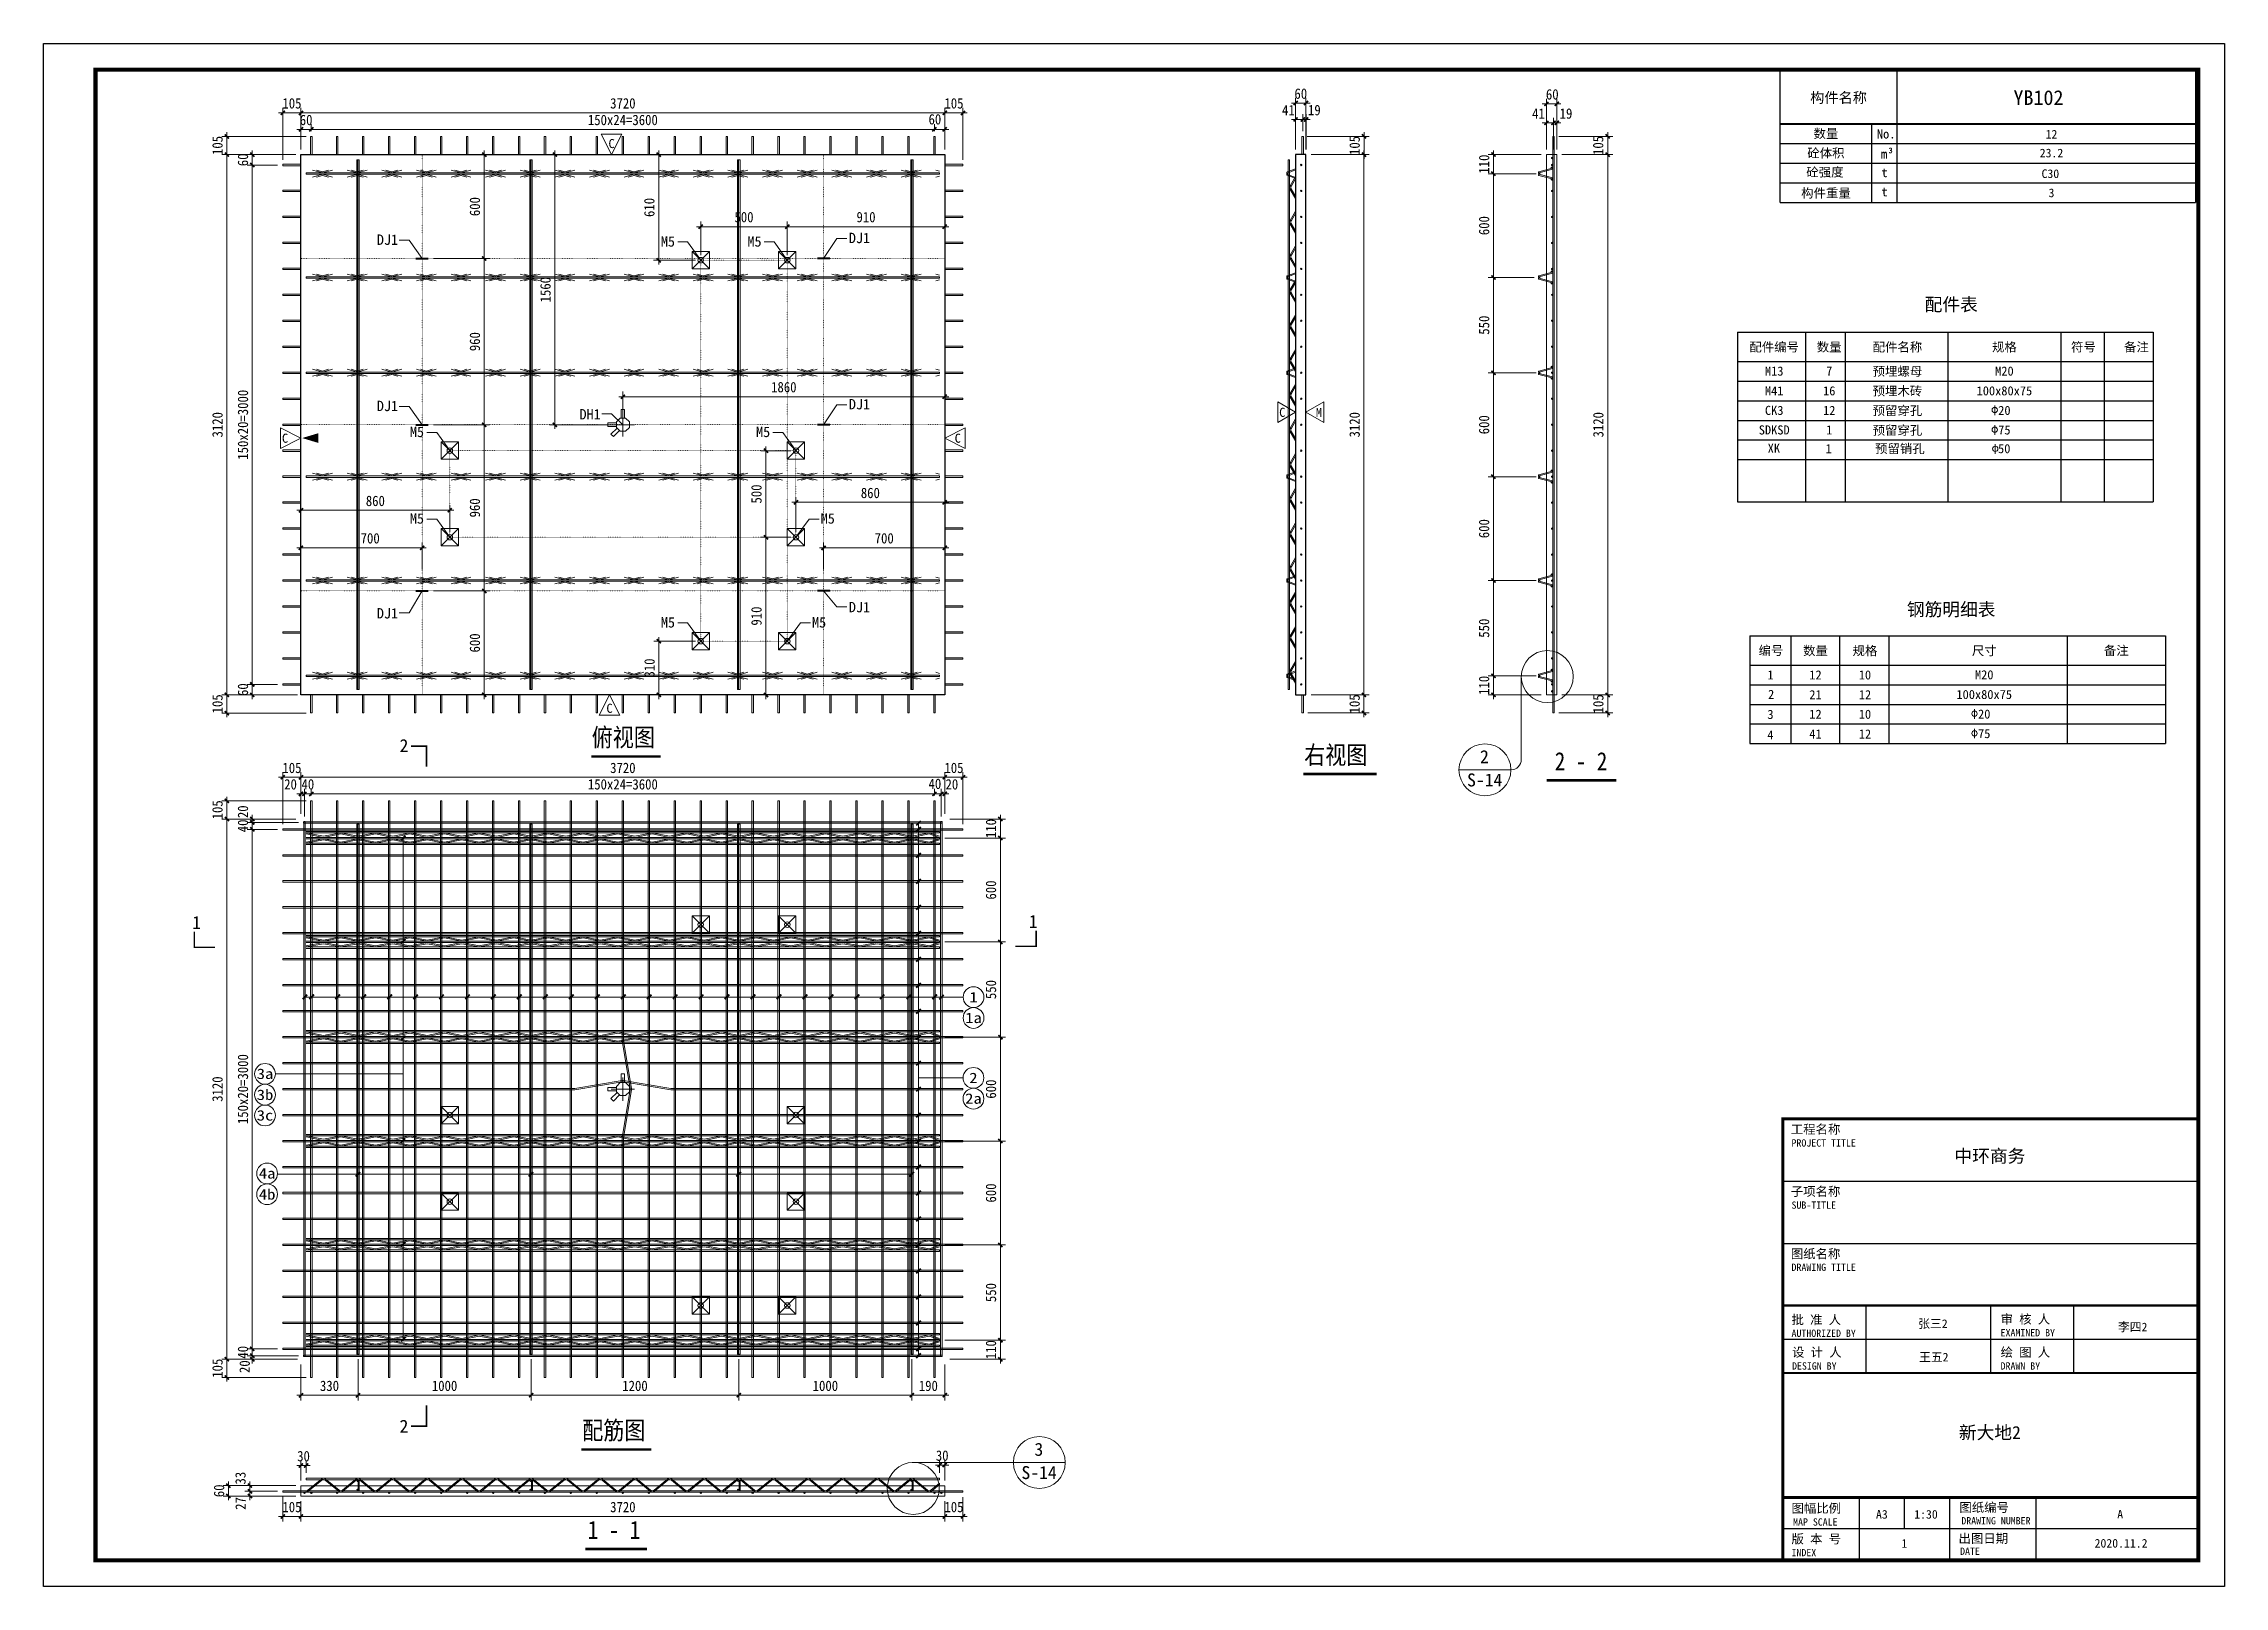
# Model space of a CAD drawing. Header units: millimetres. Extents: x 0 to 31486, y -384 to 8910.
# Drawn here: x 18886 to 31486, y -384 to 8526 of the extents above; entities that cross this region are included whole.
import ezdxf
from ezdxf.enums import TextEntityAlignment as Align

# ---------------------------------------------------------------- set-up
doc = ezdxf.new("R2010")
doc.units = ezdxf.units.MM
doc.linetypes.add('ACAD_ISO10W100', pattern=[18, 12, -3, 0, -3])
doc.linetypes.add('DOT', pattern=[0.25, 0, -0.25])
for name, color, linetype in [('DBD6X-1##宽度', 4, 'Continuous'), ('DBD6X-1##长度', 4, 'Continuous'), ('DBD6X-1##高度', 4, 'Continuous'), ('EQUIP-照明', 3, 'Continuous'), ('ERECTIONMARK', 8, 'Continuous'), ('S-DETL-TEXT', 7, 'Continuous'), ('YZ-下划线', 1, 'ACAD_ISO10W100'), ('YZ-标题文字', 2, 'Continuous'), ('YZ-索引图号', 3, 'Continuous'), ('图框2', 1, 'Continuous'), ('图框签字栏-图框文字', 255, 'Continuous'), ('图框线', 7, 'Continuous'), ('桁架', 4, 'Continuous'), ('钢筋', 7, 'Continuous')]:
    doc.layers.add(name, color=color, linetype=linetype)
for name, color, linetype, lineweight in [('PUB_DIM', 3, 'Continuous', 15), ('YG-标注', 151, 'Continuous', 15), ('YZ-文字', 4, 'Continuous', 13), ('YZ-符号', 96, 'Continuous', 9), ('墙板支撑', 7, 'Continuous', 15), ('文字标注', 7, 'Continuous', 15), ('轮廓线', 2, 'Continuous', 13)]:
    doc.layers.add(name, color=color, linetype=linetype, lineweight=lineweight)
doc.styles.add('YG-样式 2', font='simhei.ttf')
doc.styles.add('YZ-样式 1', font='simhei.ttf', dxfattribs={"width": 0.85})
doc.styles.add('YZ-样式 2', font='simhei.ttf', dxfattribs={"width": 0.9})
doc.styles.add('图框签字栏$0$宋体', font='', dxfattribs={"width": 0.8})
doc.styles.add('图签-样式 2', font='')
doc.styles.add('图签-黑体', font='simhei.ttf')
doc.styles.add('黑体', font='simhei.ttf')
doc.styles.get('图框签字栏$0$宋体').set_extended_font_data('NSimSun')
doc.styles.get('图签-样式 2').set_extended_font_data('NSimSun')
doc.dimstyles.new('m_sc-10', dxfattribs={"dimtxt": 65, "dimasz": 30, "dimexe": 20, "dimexo": 30, "dimgap": 20, "dimtad": 1, "dimdec": 0, "dimzin": 1, "dimdsep": 46, "dimtxsty": '黑体', "dimblk": 'ARCHTICK', "dimcen": 250, "dimdle": 10, "dimclrd": 256, "dimclre": 256, "dimclrt": 7, "dimazin": 0, "dimtfac": 1, "dimtdec": 0, "dimtix": 1, "dimtmove": 2, "dimatfit": 2, "dimldrblk": 'ARCHTICK', "dimfxl": 1, "dimlwd": -1, "dimlwe": -1, "dimarcsym": 0})
doc.dimstyles.new('YZ-30', dxfattribs={"dimscale": 30, "dimtxt": 2, "dimasz": 0.8, "dimexe": 1, "dimexo": 1, "dimgap": 0.8, "dimtad": 1, "dimdec": 0, "dimzin": 1, "dimdsep": 46, "dimtxsty": 'YZ-样式 2', "dimblk": 'ARCHTICK', "dimcen": 250, "dimdle": 0.8, "dimclrd": 151, "dimclre": 151, "dimclrt": 7, "dimazin": 0, "dimtfac": 1, "dimtdec": 0, "dimtix": 1, "dimtmove": 2, "dimatfit": 2, "dimldrblk": 'ARCHTICK', "dimfxl": 1, "dimlwd": 9, "dimlwe": 9, "dimarcsym": 0})

msp = doc.modelspace()

# ---------------------------------------------------------------- texts
at = {"layer": 'YZ-文字', "style": '黑体'}
for s, p in [('DJ1', (20811.7, 7393.9)), ('M5', (22452.6, 7383.9)), ('M5', (22952.6, 7383.9)), ('DJ1', (23538.9, 7403.9)), ('DJ1', (20811.7, 6433.9)), ('DJ1', (23538.9, 6443.9)), ('M5', (21002.6, 6283.9)), ('DH1', (21982.6, 6385.6)), ('M5', (23002.6, 6283.9)), ('M5', (21002.6, 5783.9)), ('M5', (23376, 5783.9)), ('DJ1', (23538.9, 5271.8)), ('DJ1', (20811.7, 5236.1)), ('M5', (22452.6, 5183.9)), ('M5', (23326, 5183.9))]:
    msp.add_text(s, height=60, dxfattribs=at).set_placement(p, align=Align.MIDDLE_LEFT)
at = {"layer": 'YZ-标题文字', "style": 'YZ-样式 1', "width": 0.85}
for s, p in [('俯视图', (22053, 4435.6)), ('右视图', (26169.4, 4334)), ('2 - 2', (27617.2, 4297.7)), ('配筋图', (21998, 433.4)), ('1 - 1', (22030, -141.6))]:
    msp.add_text(s, height=105, dxfattribs=at).set_placement(p, align=Align.BOTTOM_LEFT)
at = {"layer": 'YZ-标题文字', "style": 'YZ-样式 1', "width": 1.176}
for s, p in [('1', (24259, 3019)), ('1a', (24259, 2899)), ('3a', (20165.5, 2575.9)), ('2', (24258.5, 2552.8)), ('3b', (20165.5, 2455.9)), ('2a', (24258.5, 2432.8)), ('3c', (20165.5, 2335.9)), ('4a', (20177.7, 2000.8)), ('4b', (20177.7, 1880.8))]:
    msp.add_text(s, height=60, dxfattribs=at).set_placement(p, align=Align.MIDDLE)
at = {"layer": 'YZ-符号', "color": 1, "lineweight": 15, "style": '图签-黑体'}
for s, p in [('C', (22150, 7922.8)), ('C', (26025, 6370.4)), ('M', (26236.9, 6369.9)), ('C', (20263.3, 6221.1)), ('C', (24150.2, 6221.1)), ('C', (22138, 4661.2))]:
    msp.add_text(s, height=52.5, dxfattribs=at).set_placement(p)
at = {"layer": 'YZ-索引图号', "color": 3, "ltscale": 100}
for s, style, p in [('2', 'YZ-样式 1', (27211, 4370.4)), ('S-14', 'YZ-样式 2', (27212.7, 4236)), ('3', 'YZ-样式 1', (24636.3, 370.1)), ('S-14', 'YZ-样式 2', (24638, 235.7))]:
    msp.add_text(s, height=75, dxfattribs=dict(at, style=style)).set_placement(p, align=Align.CENTER)
at = {"layer": '图框签字栏-图框文字', "style": '图签-黑体'}
for s, p in [('配件表', (29908, 7019.7)), ('钢筋明细表', (29908, 5258.6))]:
    msp.add_text(s, height=75, dxfattribs=at).set_placement(p, align=Align.MIDDLE_CENTER)
at = {"layer": '文字标注', "style": 'YG-样式 2'}
for s, p in [('2', (20968.1, 4434.3)), ('1', (19770, 3412.6)), ('1', (24604.1, 3418.7)), ('2', (20968.1, 503.5))]:
    msp.add_text(s, height=75, dxfattribs=at).set_placement(p, align=Align.CENTER)

# ---------------------------------------------------------------- blocks, each defined once
blk = doc.blocks.new('图纸信息')
at = {"layer": '图框线'}
for p, q in [((10049, 2341), (12450, 2341)), ((10049, 1981), (12450, 1981)), ((10530, 1233), (10530, 1622)), ((11250, 1233), (11250, 1622)), ((11730, 1233), (11730, 1622)), ((12450, 1425), (10049, 1425)), ((12450, 1233), (10049, 1233)), ((12450, 1233), (10049, 1233)), ((10491, 150), (10491, 514)), ((10752, 332), (10752, 514)), ((11013, 150), (11013, 514)), ((11513, 150), (11513, 514)), ((12450, 332), (10049, 332)), ((11013, 150), (10049, 150))]:
    blk.add_line(p, q, dxfattribs=at)
at = {"layer": '图框线', "const_width": 17}
blk.add_lwpolyline([(10049, 2700), (12450, 2700), (12450, 150), (10049, 150)], close=True, dxfattribs=at)
at = {"layer": '图框线'}
for points, const_width in [([(10049, 2700), (12450, 2700)], 12.1), ([(10049, 1622), (12450, 1622)], 12.1), ([(10049, 1233), (12450, 1233)], 12.1), ([(10049, 514), (12450, 514)], 17)]:
    blk.add_lwpolyline(points, dxfattribs=dict(at, const_width=const_width))
at = {"style": '图签-黑体', "flags": 1}
blk.add_attdef('构件类型', (11518, 2774), '', height=50, dxfattribs=at)
at = {"style": '图签-黑体'}
for tag, height, p in [('项目名称', 75, (11245, 2448)), ('子项名称', 75, (11231, 2105)), ('图纸名称', 75, (11245, 1729)), ('批准人', 50, (10916, 1492)), ('审核人', 50, (12070, 1473)), ('设计人', 50, (10921, 1299)), ('绘图人', 50, (12070, 1299)), ('设计单位', 75, (11245, 851)), ('图幅', 50, (10621, 391)), ('Scale', 50, (10876, 391)), ('图纸编号', 50, (11998, 392)), ('版本', 50, (10751, 223)), ('出图日期', 50, (12003, 224))]:
    blk.add_attdef(tag, text='', height=height, dxfattribs=at).set_placement(p, align=Align.CENTER)
at = {"layer": '图框签字栏-图框文字'}
for s, height, style, p in [('工程名称', 52.5, '图签-黑体', (10095, 2614)), ('PROJECT TITLE', 42, '图框签字栏$0$宋体', (10099, 2540)), ('子项名称', 52.5, '图签-黑体', (10095, 2255)), ('SUB-TITLE', 42, '图框签字栏$0$宋体', (10099, 2181)), ('图纸名称', 52.5, '图签-黑体', (10095, 1895)), ('DRAWING TITLE', 42, '图框签字栏$0$宋体', (10099, 1822)), ('批 准 人', 52.5, '图签-黑体', (10099, 1514)), ('审 核 人', 52.5, '图签-黑体', (11307, 1517)), ('AUTHORIZED BY', 42, '图框签字栏$0$宋体', (10099, 1441)), ('绘 图 人', 52.5, '图签-黑体', (11307, 1326)), ('EXAMINED BY', 42, '图框签字栏$0$宋体', (11307, 1444)), ('设 计 人', 52.5, '图签-黑体', (10102, 1326)), ('DESIGN BY', 42, '图框签字栏$0$宋体', (10102, 1252)), ('DRAWN BY', 42, '图框签字栏$0$宋体', (11307, 1252)), ('图幅比例', 52.5, '图签-黑体', (10099, 425)), ('MAP SCALE', 42, '图框签字栏$0$宋体', (10108, 351)), ('图纸编号', 52.5, '图签-黑体', (11069, 430)), ('版 本 号', 52.5, '图签-黑体', (10099, 248)), ('出图日期', 52.5, '图签-黑体', (11064, 251)), ('INDEX', 42, '图框签字栏$0$宋体', (10099, 174)), ('DATE', 42, '图框签字栏$0$宋体', (11073, 182))]:
    blk.add_text(s, height=height, dxfattribs=dict(at, style=style)).set_placement(p)
at = {"layer": '图框签字栏-图框文字', "style": '图框签字栏$0$宋体'}
blk.add_text('DRAWING NUMBER', height=42, dxfattribs=at).set_placement((11280, 358), align=Align.CENTER)
blk = doc.blocks.new('_ArchTick')
at = {"color": 0, "linetype": 'ByBlock', "const_width": 0.4}
blk.add_lwpolyline([(-0.5, -0.5), (0.5, 0.5)], dxfattribs=at)
blk = doc.blocks.new('*D186')
at = {"layer": 'DBD6X-1##宽度', "color": 151, "lineweight": 9, "ltscale": 30, "transparency": 16777216}
for p, q in [((26210, 7885), (26545, 7885)), ((26515, 7909), (26515, 4741)), ((26210, 4765), (26545, 4765))]:
    blk.add_line(p, q, dxfattribs=at)
at = {"layer": 'Defpoints', "color": 0, "ltscale": 30, "transparency": 16777216}
for p in [(26180, 7885), (26180, 4765), (26515, 4765)]:
    blk.add_point(p, dxfattribs=at)
at = {"layer": 'DBD6X-1##宽度', "color": 151, "lineweight": 9, "ltscale": 30, "transparency": 16777216, "xscale": 24, "yscale": 24, "zscale": 24}
for p, rotation in [((26515, 7885), 90), ((26515, 4765), 270)]:
    blk.add_blockref('_ArchTick', p, dxfattribs=dict(at, rotation=rotation))
at = {"layer": 'DBD6X-1##宽度', "color": 7, "lineweight": 9, "ltscale": 30, "transparency": 16777216, "insert": (26461, 6325), "char_height": 60, "attachment_point": 5, "rotation": 90, "style": 'YZ-样式 2'}
blk.add_mtext('3120', dxfattribs=at)
blk = doc.blocks.new('*D187')
at = {"layer": 'Defpoints', "color": 0, "ltscale": 30, "transparency": 16777216}
for p in [(26180, 4765), (26161, 4661), (26515, 4661)]:
    blk.add_point(p, dxfattribs=at)
at = {"layer": 'YG-标注', "color": 151, "lineweight": 9, "ltscale": 30, "transparency": 16777216}
for p, q in [((26515, 4765), (26515, 4789)), ((26210, 4765), (26545, 4765)), ((26515, 4765), (26515, 4661)), ((26191, 4661), (26545, 4661)), ((26515, 4661), (26515, 4637))]:
    blk.add_line(p, q, dxfattribs=at)
at = {"layer": 'YG-标注', "color": 151, "lineweight": 9, "ltscale": 30, "transparency": 16777216, "xscale": 24, "yscale": 24, "zscale": 24}
for p, rotation in [((26515, 4765), 270), ((26515, 4661), 90)]:
    blk.add_blockref('_ArchTick', p, dxfattribs=dict(at, rotation=rotation))
at = {"layer": 'YG-标注', "color": 7, "lineweight": 9, "ltscale": 30, "transparency": 16777216, "insert": (26461, 4713), "char_height": 60, "attachment_point": 5, "rotation": 90, "style": 'YZ-样式 2'}
blk.add_mtext('105', dxfattribs=at)
blk = doc.blocks.new('*D188')
at = {"layer": 'Defpoints', "color": 0, "ltscale": 30, "transparency": 16777216}
for p in [(26120, 8183), (26120, 7885), (26180, 7885)]:
    blk.add_point(p, dxfattribs=at)
at = {"layer": 'YG-标注', "color": 151, "lineweight": 9, "ltscale": 30, "transparency": 16777216}
for p, q in [((26120, 7915), (26120, 8213)), ((26180, 7915), (26180, 8213)), ((26120, 8183), (26096, 8183)), ((26180, 8183), (26120, 8183)), ((26180, 8183), (26204, 8183))]:
    blk.add_line(p, q, dxfattribs=at)
at = {"layer": 'YG-标注', "color": 151, "lineweight": 9, "ltscale": 30, "transparency": 16777216, "xscale": 24, "yscale": 24, "zscale": 24}
blk.add_blockref('_ArchTick', (26120, 8183), dxfattribs=at)
at = {"layer": 'YG-标注', "color": 151, "lineweight": 9, "ltscale": 30, "transparency": 16777216, "xscale": 24, "yscale": 24, "zscale": 24, "rotation": 180}
blk.add_blockref('_ArchTick', (26180, 8183), dxfattribs=at)
at = {"layer": 'YG-标注', "color": 7, "lineweight": 9, "ltscale": 30, "transparency": 16777216, "insert": (26150, 8237), "char_height": 60, "attachment_point": 5, "style": 'YZ-样式 2'}
blk.add_mtext('60', dxfattribs=at)
blk = doc.blocks.new('*D189')
at = {"layer": 'DBD6X-1##高度', "color": 151, "lineweight": 9, "ltscale": 30, "transparency": 16777216}
for p, q in [((27569, 7915), (27569, 8208)), ((27629, 7915), (27629, 8208)), ((27653, 8178), (27545, 8178))]:
    blk.add_line(p, q, dxfattribs=at)
at = {"layer": 'Defpoints', "color": 0, "ltscale": 30, "transparency": 16777216}
for p in [(27569, 8178), (27569, 7885), (27629, 7885)]:
    blk.add_point(p, dxfattribs=at)
at = {"layer": 'DBD6X-1##高度', "color": 151, "lineweight": 9, "ltscale": 30, "transparency": 16777216, "xscale": 24, "yscale": 24, "zscale": 24, "rotation": 180}
blk.add_blockref('_ArchTick', (27569, 8178), dxfattribs=at)
at = {"layer": 'DBD6X-1##高度', "color": 151, "lineweight": 9, "ltscale": 30, "transparency": 16777216, "xscale": 24, "yscale": 24, "zscale": 24}
blk.add_blockref('_ArchTick', (27629, 8178), dxfattribs=at)
at = {"layer": 'DBD6X-1##高度', "color": 7, "lineweight": 9, "ltscale": 30, "transparency": 16777216, "insert": (27603, 8233), "char_height": 60, "attachment_point": 5, "style": 'YZ-样式 2'}
blk.add_mtext('60', dxfattribs=at)
blk = doc.blocks.new('*D190')
at = {"layer": 'Defpoints', "color": 0, "ltscale": 30, "transparency": 16777216}
for p in [(20373, 4048), (19945, 928), (20383, 928)]:
    blk.add_point(p, dxfattribs=at)
at = {"layer": 'YG-标注', "color": 151, "lineweight": 9, "ltscale": 30, "transparency": 16777216}
for p, q in [((20343, 4048), (19915, 4048)), ((19945, 4072), (19945, 904)), ((20353, 928), (19915, 928))]:
    blk.add_line(p, q, dxfattribs=at)
at = {"layer": 'YG-标注', "color": 151, "lineweight": 9, "ltscale": 30, "transparency": 16777216, "xscale": 24, "yscale": 24, "zscale": 24}
for p, rotation in [((19945, 4048), 90), ((19945, 928), 270)]:
    blk.add_blockref('_ArchTick', p, dxfattribs=dict(at, rotation=rotation))
at = {"layer": 'YG-标注', "color": 7, "lineweight": 9, "ltscale": 30, "transparency": 16777216, "insert": (19891, 2488), "char_height": 60, "attachment_point": 5, "rotation": 90, "style": 'YZ-样式 2'}
blk.add_mtext('3120', dxfattribs=at)
blk = doc.blocks.new('*D191')
at = {"layer": 'Defpoints', "color": 0, "ltscale": 30, "transparency": 16777216}
for p in [(20383, 928), (19945, 823), (20433, 823)]:
    blk.add_point(p, dxfattribs=at)
at = {"layer": 'YG-标注', "color": 151, "lineweight": 9, "ltscale": 30, "transparency": 16777216}
for p, q in [((20353, 928), (19915, 928)), ((19945, 928), (19945, 952)), ((19945, 928), (19945, 823)), ((20403, 823), (19915, 823)), ((19945, 823), (19945, 799))]:
    blk.add_line(p, q, dxfattribs=at)
at = {"layer": 'YG-标注', "color": 151, "lineweight": 9, "ltscale": 30, "transparency": 16777216, "xscale": 24, "yscale": 24, "zscale": 24}
for p, rotation in [((19945, 928), 270), ((19945, 823), 90)]:
    blk.add_blockref('_ArchTick', p, dxfattribs=dict(at, rotation=rotation))
at = {"layer": 'YG-标注', "color": 7, "lineweight": 9, "ltscale": 30, "transparency": 16777216, "insert": (19891, 876), "char_height": 60, "attachment_point": 5, "rotation": 90, "style": 'YZ-样式 2'}
blk.add_mtext('105', dxfattribs=at)
blk = doc.blocks.new('*D192')
at = {"layer": 'Defpoints', "color": 0, "ltscale": 30, "transparency": 16777216}
for p in [(20092, 948), (20383, 928), (20388, 948)]:
    blk.add_point(p, dxfattribs=at)
at = {"layer": 'YG-标注', "color": 151, "lineweight": 9, "ltscale": 30, "transparency": 16777216}
for p, q in [((20358, 948), (20062, 948)), ((20353, 928), (20062, 928)), ((20092, 948), (20092, 972)), ((20092, 928), (20092, 948)), ((20092, 928), (20092, 904))]:
    blk.add_line(p, q, dxfattribs=at)
at = {"layer": 'YG-标注', "color": 151, "lineweight": 9, "ltscale": 30, "transparency": 16777216, "xscale": 24, "yscale": 24, "zscale": 24}
for p, rotation in [((20092, 948), 270), ((20092, 928), 90)]:
    blk.add_blockref('_ArchTick', p, dxfattribs=dict(at, rotation=rotation))
at = {"layer": 'YG-标注', "color": 7, "lineweight": 9, "ltscale": 30, "transparency": 16777216, "insert": (20048, 885), "char_height": 60, "attachment_point": 5, "rotation": 90, "style": 'YZ-样式 2'}
blk.add_mtext('20', dxfattribs=at)
blk = doc.blocks.new('*D193')
at = {"layer": 'Defpoints', "color": 0, "ltscale": 30, "transparency": 16777216}
for p in [(20092, 3988), (20268, 3988), (20268, 988)]:
    blk.add_point(p, dxfattribs=at)
at = {"layer": 'YG-标注', "color": 151, "lineweight": 9, "ltscale": 30, "transparency": 16777216}
for p, q in [((20238, 3988), (20062, 3988)), ((20092, 964), (20092, 4012)), ((20238, 988), (20062, 988))]:
    blk.add_line(p, q, dxfattribs=at)
at = {"layer": 'YG-标注', "color": 151, "lineweight": 9, "ltscale": 30, "transparency": 16777216, "xscale": 24, "yscale": 24, "zscale": 24}
for p, rotation in [((20092, 3988), 90), ((20092, 988), 270)]:
    blk.add_blockref('_ArchTick', p, dxfattribs=dict(at, rotation=rotation))
at = {"layer": 'YG-标注', "color": 7, "lineweight": 9, "ltscale": 30, "transparency": 16777216, "insert": (20038, 2488), "char_height": 60, "attachment_point": 5, "rotation": 90, "style": 'YZ-样式 2'}
blk.add_mtext('150x20=3000', dxfattribs=at)
blk = doc.blocks.new('*D194')
at = {"layer": 'Defpoints', "color": 0, "ltscale": 30, "transparency": 16777216}
for p in [(20092, 4028), (20268, 3988), (20388, 4028)]:
    blk.add_point(p, dxfattribs=at)
at = {"layer": 'YG-标注', "color": 151, "lineweight": 9, "ltscale": 30, "transparency": 16777216}
for p, q in [((20092, 4028), (20092, 4052)), ((20358, 4028), (20062, 4028)), ((20238, 3988), (20062, 3988)), ((20092, 3988), (20092, 4028)), ((20092, 3988), (20092, 3964))]:
    blk.add_line(p, q, dxfattribs=at)
at = {"layer": 'YG-标注', "color": 151, "lineweight": 9, "ltscale": 30, "transparency": 16777216, "xscale": 24, "yscale": 24, "zscale": 24}
for p, rotation in [((20092, 4028), 270), ((20092, 3988), 90)]:
    blk.add_blockref('_ArchTick', p, dxfattribs=dict(at, rotation=rotation))
at = {"layer": 'YG-标注', "color": 7, "lineweight": 9, "ltscale": 30, "transparency": 16777216, "insert": (20038, 4008), "char_height": 60, "attachment_point": 5, "rotation": 90, "style": 'YZ-样式 2'}
blk.add_mtext('40', dxfattribs=at)
blk = doc.blocks.new('*D195')
at = {"layer": 'Defpoints', "color": 0, "ltscale": 30, "transparency": 16777216}
for p in [(20092, 4048), (20373, 4048), (20388, 4028)]:
    blk.add_point(p, dxfattribs=at)
at = {"layer": 'YG-标注', "color": 151, "lineweight": 9, "ltscale": 30, "transparency": 16777216}
for p, q in [((20343, 4048), (20062, 4048)), ((20092, 4048), (20092, 4072)), ((20092, 4028), (20092, 4048)), ((20358, 4028), (20062, 4028)), ((20092, 4028), (20092, 4004))]:
    blk.add_line(p, q, dxfattribs=at)
at = {"layer": 'YG-标注', "color": 151, "lineweight": 9, "ltscale": 30, "transparency": 16777216, "xscale": 24, "yscale": 24, "zscale": 24}
for p, rotation in [((20092, 4048), 270), ((20092, 4028), 90)]:
    blk.add_blockref('_ArchTick', p, dxfattribs=dict(at, rotation=rotation))
at = {"layer": 'YG-标注', "color": 7, "lineweight": 9, "ltscale": 30, "transparency": 16777216, "insert": (20038, 4090), "char_height": 60, "attachment_point": 5, "rotation": 90, "style": 'YZ-样式 2'}
blk.add_mtext('20', dxfattribs=at)
blk = doc.blocks.new('*D196')
at = {"layer": 'Defpoints', "color": 0, "ltscale": 30, "transparency": 16777216}
for p in [(20092, 988), (20268, 988), (20388, 948)]:
    blk.add_point(p, dxfattribs=at)
at = {"layer": 'YG-标注', "color": 151, "lineweight": 9, "ltscale": 30, "transparency": 16777216}
for p, q in [((20092, 988), (20092, 1012)), ((20238, 988), (20062, 988)), ((20358, 948), (20062, 948)), ((20092, 948), (20092, 988)), ((20092, 948), (20092, 924))]:
    blk.add_line(p, q, dxfattribs=at)
at = {"layer": 'YG-标注', "color": 151, "lineweight": 9, "ltscale": 30, "transparency": 16777216, "xscale": 24, "yscale": 24, "zscale": 24}
for p, rotation in [((20092, 988), 270), ((20092, 948), 90)]:
    blk.add_blockref('_ArchTick', p, dxfattribs=dict(at, rotation=rotation))
at = {"layer": 'YG-标注', "color": 7, "lineweight": 9, "ltscale": 30, "transparency": 16777216, "insert": (20038, 968), "char_height": 60, "attachment_point": 5, "rotation": 90, "style": 'YZ-样式 2'}
blk.add_mtext('40', dxfattribs=at)
blk = doc.blocks.new('*D197')
at = {"layer": 'Defpoints', "color": 0, "ltscale": 30, "transparency": 16777216}
for p in [(20373, 4289), (20373, 4048), (20268, 3988)]:
    blk.add_point(p, dxfattribs=at)
at = {"layer": '钢筋', "color": 151, "lineweight": 9, "ltscale": 30, "transparency": 16777216}
for p, q in [((20268, 4289), (20244, 4289)), ((20268, 4018), (20268, 4319)), ((20268, 4289), (20373, 4289)), ((20373, 4078), (20373, 4319)), ((20373, 4289), (20397, 4289))]:
    blk.add_line(p, q, dxfattribs=at)
at = {"layer": '钢筋', "color": 151, "lineweight": 9, "ltscale": 30, "transparency": 16777216, "xscale": 24, "yscale": 24, "zscale": 24}
blk.add_blockref('_ArchTick', (20268, 4289), dxfattribs=at)
at = {"layer": '钢筋', "color": 151, "lineweight": 9, "ltscale": 30, "transparency": 16777216, "xscale": 24, "yscale": 24, "zscale": 24, "rotation": 180}
blk.add_blockref('_ArchTick', (20373, 4289), dxfattribs=at)
at = {"layer": '钢筋', "color": 7, "ltscale": 30, "transparency": 16777216, "insert": (20321, 4343), "char_height": 60, "attachment_point": 5, "style": 'YZ-样式 2'}
blk.add_mtext('105', dxfattribs=at)
blk = doc.blocks.new('*D198')
at = {"layer": 'Defpoints', "color": 0, "ltscale": 30, "transparency": 16777216}
for p in [(20433, 4193), (20393, 4033), (20433, 4153)]:
    blk.add_point(p, dxfattribs=at)
at = {"layer": '钢筋', "color": 151, "lineweight": 9, "ltscale": 30, "transparency": 16777216}
for p, q in [((20393, 4193), (20369, 4193)), ((20393, 4063), (20393, 4223)), ((20393, 4193), (20433, 4193)), ((20433, 4183), (20433, 4223)), ((20433, 4193), (20457, 4193))]:
    blk.add_line(p, q, dxfattribs=at)
at = {"layer": '钢筋', "color": 151, "lineweight": 9, "ltscale": 30, "transparency": 16777216, "xscale": 24, "yscale": 24, "zscale": 24}
blk.add_blockref('_ArchTick', (20393, 4193), dxfattribs=at)
at = {"layer": '钢筋', "color": 151, "lineweight": 9, "ltscale": 30, "transparency": 16777216, "xscale": 24, "yscale": 24, "zscale": 24, "rotation": 180}
blk.add_blockref('_ArchTick', (20433, 4193), dxfattribs=at)
at = {"layer": '钢筋', "color": 7, "ltscale": 30, "transparency": 16777216, "insert": (20413, 4248), "char_height": 60, "attachment_point": 5, "style": 'YZ-样式 2'}
blk.add_mtext('40', dxfattribs=at)
blk = doc.blocks.new('*D199')
at = {"layer": 'Defpoints', "color": 0, "ltscale": 30, "transparency": 16777216}
for p in [(20373, 4193), (20373, 4048), (20393, 4033)]:
    blk.add_point(p, dxfattribs=at)
at = {"layer": '钢筋', "color": 151, "lineweight": 9, "ltscale": 30, "transparency": 16777216}
for p, q in [((20373, 4193), (20349, 4193)), ((20373, 4078), (20373, 4223)), ((20393, 4193), (20373, 4193)), ((20393, 4063), (20393, 4223)), ((20393, 4193), (20417, 4193))]:
    blk.add_line(p, q, dxfattribs=at)
at = {"layer": '钢筋', "color": 151, "lineweight": 9, "ltscale": 30, "transparency": 16777216, "xscale": 24, "yscale": 24, "zscale": 24}
blk.add_blockref('_ArchTick', (20373, 4193), dxfattribs=at)
at = {"layer": '钢筋', "color": 151, "lineweight": 9, "ltscale": 30, "transparency": 16777216, "xscale": 24, "yscale": 24, "zscale": 24, "rotation": 180}
blk.add_blockref('_ArchTick', (20393, 4193), dxfattribs=at)
at = {"layer": '钢筋', "color": 7, "ltscale": 30, "transparency": 16777216, "insert": (20313, 4248), "char_height": 60, "attachment_point": 5, "style": 'YZ-样式 2'}
blk.add_mtext('20', dxfattribs=at)
blk = doc.blocks.new('*D200')
at = {"layer": 'Defpoints', "color": 0, "ltscale": 30, "transparency": 16777216}
for p in [(19945, 4153), (20373, 4048), (20433, 4153)]:
    blk.add_point(p, dxfattribs=at)
at = {"layer": '钢筋', "color": 151, "lineweight": 9, "ltscale": 30, "transparency": 16777216}
for p, q in [((19945, 4153), (19945, 4177)), ((20403, 4153), (19915, 4153)), ((20343, 4048), (19915, 4048)), ((19945, 4048), (19945, 4153)), ((19945, 4048), (19945, 4024))]:
    blk.add_line(p, q, dxfattribs=at)
at = {"layer": '钢筋', "color": 151, "lineweight": 9, "ltscale": 30, "transparency": 16777216, "xscale": 24, "yscale": 24, "zscale": 24}
for p, rotation in [((19945, 4153), 270), ((19945, 4048), 90)]:
    blk.add_blockref('_ArchTick', p, dxfattribs=dict(at, rotation=rotation))
at = {"layer": '钢筋', "color": 7, "ltscale": 30, "transparency": 16777216, "insert": (19891, 4101), "char_height": 60, "attachment_point": 5, "rotation": 90, "style": 'YZ-样式 2'}
blk.add_mtext('105', dxfattribs=at)
blk = doc.blocks.new('*D201')
at = {"layer": 'DBD6X-1##长度', "color": 151, "lineweight": 9, "ltscale": 30, "transparency": 16777216}
for p, q in [((20349, 4289), (24117, 4289)), ((20373, 4078), (20373, 4319)), ((24093, 4078), (24093, 4319))]:
    blk.add_line(p, q, dxfattribs=at)
at = {"layer": 'Defpoints', "color": 0, "ltscale": 30, "transparency": 16777216}
for p in [(24093, 4289), (20373, 4048), (24093, 4048)]:
    blk.add_point(p, dxfattribs=at)
at = {"layer": 'DBD6X-1##长度', "color": 151, "lineweight": 9, "ltscale": 30, "transparency": 16777216, "xscale": 24, "yscale": 24, "zscale": 24, "rotation": 180}
blk.add_blockref('_ArchTick', (20373, 4289), dxfattribs=at)
at = {"layer": 'DBD6X-1##长度', "color": 151, "lineweight": 9, "ltscale": 30, "transparency": 16777216, "xscale": 24, "yscale": 24, "zscale": 24}
blk.add_blockref('_ArchTick', (24093, 4289), dxfattribs=at)
at = {"layer": 'DBD6X-1##长度', "color": 7, "lineweight": 9, "ltscale": 30, "transparency": 16777216, "insert": (22233, 4343), "char_height": 60, "attachment_point": 5, "style": 'YZ-样式 2'}
blk.add_mtext('3720', dxfattribs=at)
blk = doc.blocks.new('*D202')
at = {"layer": 'Defpoints', "color": 0, "ltscale": 30, "transparency": 16777216}
for p in [(24198, 4289), (24093, 4048), (24198, 3988)]:
    blk.add_point(p, dxfattribs=at)
at = {"layer": '钢筋', "color": 151, "lineweight": 9, "ltscale": 30, "transparency": 16777216}
for p, q in [((24093, 4289), (24069, 4289)), ((24093, 4078), (24093, 4319)), ((24093, 4289), (24198, 4289)), ((24198, 4018), (24198, 4319)), ((24198, 4289), (24222, 4289))]:
    blk.add_line(p, q, dxfattribs=at)
at = {"layer": '钢筋', "color": 151, "lineweight": 9, "ltscale": 30, "transparency": 16777216, "xscale": 24, "yscale": 24, "zscale": 24}
blk.add_blockref('_ArchTick', (24093, 4289), dxfattribs=at)
at = {"layer": '钢筋', "color": 151, "lineweight": 9, "ltscale": 30, "transparency": 16777216, "xscale": 24, "yscale": 24, "zscale": 24, "rotation": 180}
blk.add_blockref('_ArchTick', (24198, 4289), dxfattribs=at)
at = {"layer": '钢筋', "color": 7, "ltscale": 30, "transparency": 16777216, "insert": (24146, 4343), "char_height": 60, "attachment_point": 5, "style": 'YZ-样式 2'}
blk.add_mtext('105', dxfattribs=at)
blk = doc.blocks.new('*D203')
at = {"layer": 'Defpoints', "color": 0, "ltscale": 30, "transparency": 16777216}
for p in [(24073, 4193), (24033, 4153), (24073, 4033)]:
    blk.add_point(p, dxfattribs=at)
at = {"layer": '钢筋', "color": 151, "lineweight": 9, "ltscale": 30, "transparency": 16777216}
for p, q in [((24033, 4193), (24009, 4193)), ((24033, 4183), (24033, 4223)), ((24033, 4193), (24073, 4193)), ((24073, 4063), (24073, 4223)), ((24073, 4193), (24097, 4193))]:
    blk.add_line(p, q, dxfattribs=at)
at = {"layer": '钢筋', "color": 151, "lineweight": 9, "ltscale": 30, "transparency": 16777216, "xscale": 24, "yscale": 24, "zscale": 24}
blk.add_blockref('_ArchTick', (24033, 4193), dxfattribs=at)
at = {"layer": '钢筋', "color": 151, "lineweight": 9, "ltscale": 30, "transparency": 16777216, "xscale": 24, "yscale": 24, "zscale": 24, "rotation": 180}
blk.add_blockref('_ArchTick', (24073, 4193), dxfattribs=at)
at = {"layer": '钢筋', "color": 7, "ltscale": 30, "transparency": 16777216, "insert": (24036, 4251), "char_height": 60, "attachment_point": 5, "style": 'YZ-样式 2'}
blk.add_mtext('40', dxfattribs=at)
blk = doc.blocks.new('*D204')
at = {"layer": 'Defpoints', "color": 0, "ltscale": 30, "transparency": 16777216}
for p in [(24033, 4193), (20433, 4153), (24033, 4153)]:
    blk.add_point(p, dxfattribs=at)
at = {"layer": '钢筋', "color": 151, "lineweight": 9, "ltscale": 30, "transparency": 16777216}
for p, q in [((20409, 4193), (24057, 4193)), ((20433, 4183), (20433, 4223)), ((24033, 4183), (24033, 4223))]:
    blk.add_line(p, q, dxfattribs=at)
at = {"layer": '钢筋', "color": 151, "lineweight": 9, "ltscale": 30, "transparency": 16777216, "xscale": 24, "yscale": 24, "zscale": 24, "rotation": 180}
blk.add_blockref('_ArchTick', (20433, 4193), dxfattribs=at)
at = {"layer": '钢筋', "color": 151, "lineweight": 9, "ltscale": 30, "transparency": 16777216, "xscale": 24, "yscale": 24, "zscale": 24}
blk.add_blockref('_ArchTick', (24033, 4193), dxfattribs=at)
at = {"layer": '钢筋', "color": 7, "ltscale": 30, "transparency": 16777216, "insert": (22233, 4248), "char_height": 60, "attachment_point": 5, "style": 'YZ-样式 2'}
blk.add_mtext('150x24=3600', dxfattribs=at)
blk = doc.blocks.new('*D205')
at = {"layer": 'Defpoints', "color": 0, "ltscale": 30, "transparency": 16777216}
for p in [(24063, 3938), (24063, 3338), (24414, 3338)]:
    blk.add_point(p, dxfattribs=at)
at = {"layer": 'YG-标注', "color": 151, "lineweight": 9, "ltscale": 30, "transparency": 16777216}
for p, q in [((24093, 3938), (24444, 3938)), ((24414, 3962), (24414, 3314)), ((24093, 3338), (24444, 3338))]:
    blk.add_line(p, q, dxfattribs=at)
at = {"layer": 'YG-标注', "color": 151, "lineweight": 9, "ltscale": 30, "transparency": 16777216, "xscale": 24, "yscale": 24, "zscale": 24}
for p, rotation in [((24414, 3938), 90), ((24414, 3338), 270)]:
    blk.add_blockref('_ArchTick', p, dxfattribs=dict(at, rotation=rotation))
at = {"layer": 'YG-标注', "color": 7, "lineweight": 9, "ltscale": 30, "transparency": 16777216, "insert": (24360, 3638), "char_height": 60, "attachment_point": 5, "rotation": 90, "style": 'YZ-样式 2'}
blk.add_mtext('600', dxfattribs=at)
blk = doc.blocks.new('*D206')
at = {"layer": 'Defpoints', "color": 0, "ltscale": 30, "transparency": 16777216}
for p in [(24063, 1038), (24414, 1038), (24093, 928)]:
    blk.add_point(p, dxfattribs=at)
at = {"layer": '钢筋', "color": 151, "lineweight": 9, "ltscale": 30, "transparency": 16777216}
for p, q in [((24093, 1038), (24444, 1038)), ((24414, 1038), (24414, 1062)), ((24414, 928), (24414, 1038)), ((24123, 928), (24444, 928)), ((24414, 928), (24414, 904))]:
    blk.add_line(p, q, dxfattribs=at)
at = {"layer": '钢筋', "color": 151, "lineweight": 9, "ltscale": 30, "transparency": 16777216, "xscale": 24, "yscale": 24, "zscale": 24}
for p, rotation in [((24414, 1038), 270), ((24414, 928), 90)]:
    blk.add_blockref('_ArchTick', p, dxfattribs=dict(at, rotation=rotation))
at = {"layer": '钢筋', "color": 7, "ltscale": 30, "transparency": 16777216, "insert": (24360, 983), "char_height": 60, "attachment_point": 5, "rotation": 90, "style": 'YZ-样式 2'}
blk.add_mtext('110', dxfattribs=at)
blk = doc.blocks.new('*D207')
at = {"layer": 'Defpoints', "color": 0, "ltscale": 30, "transparency": 16777216}
for p in [(24063, 2788), (24063, 2188), (24414, 2188)]:
    blk.add_point(p, dxfattribs=at)
at = {"layer": '钢筋', "color": 151, "lineweight": 9, "ltscale": 30, "transparency": 16777216}
for p, q in [((24093, 2788), (24444, 2788)), ((24414, 2812), (24414, 2164)), ((24093, 2188), (24444, 2188))]:
    blk.add_line(p, q, dxfattribs=at)
at = {"layer": '钢筋', "color": 151, "lineweight": 9, "ltscale": 30, "transparency": 16777216, "xscale": 24, "yscale": 24, "zscale": 24}
for p, rotation in [((24414, 2788), 90), ((24414, 2188), 270)]:
    blk.add_blockref('_ArchTick', p, dxfattribs=dict(at, rotation=rotation))
at = {"layer": '钢筋', "color": 7, "ltscale": 30, "transparency": 16777216, "insert": (24360, 2488), "char_height": 60, "attachment_point": 5, "rotation": 90, "style": 'YZ-样式 2'}
blk.add_mtext('600', dxfattribs=at)
blk = doc.blocks.new('*D208')
at = {"layer": 'Defpoints', "color": 0, "ltscale": 30, "transparency": 16777216}
for p in [(24063, 2188), (24063, 1588), (24414, 1588)]:
    blk.add_point(p, dxfattribs=at)
at = {"layer": '钢筋', "color": 151, "lineweight": 9, "ltscale": 30, "transparency": 16777216}
for p, q in [((24093, 2188), (24444, 2188)), ((24414, 2212), (24414, 1564)), ((24093, 1588), (24444, 1588))]:
    blk.add_line(p, q, dxfattribs=at)
at = {"layer": '钢筋', "color": 151, "lineweight": 9, "ltscale": 30, "transparency": 16777216, "xscale": 24, "yscale": 24, "zscale": 24}
for p, rotation in [((24414, 2188), 90), ((24414, 1588), 270)]:
    blk.add_blockref('_ArchTick', p, dxfattribs=dict(at, rotation=rotation))
at = {"layer": '钢筋', "color": 7, "ltscale": 30, "transparency": 16777216, "insert": (24360, 1888), "char_height": 60, "attachment_point": 5, "rotation": 90, "style": 'YZ-样式 2'}
blk.add_mtext('600', dxfattribs=at)
blk = doc.blocks.new('*D209')
at = {"layer": 'Defpoints', "color": 0, "ltscale": 30, "transparency": 16777216}
for p in [(24063, 1588), (24063, 1038), (24414, 1038)]:
    blk.add_point(p, dxfattribs=at)
at = {"layer": '钢筋', "color": 151, "lineweight": 9, "ltscale": 30, "transparency": 16777216}
for p, q in [((24093, 1588), (24444, 1588)), ((24414, 1612), (24414, 1014)), ((24093, 1038), (24444, 1038))]:
    blk.add_line(p, q, dxfattribs=at)
at = {"layer": '钢筋', "color": 151, "lineweight": 9, "ltscale": 30, "transparency": 16777216, "xscale": 24, "yscale": 24, "zscale": 24}
for p, rotation in [((24414, 1588), 90), ((24414, 1038), 270)]:
    blk.add_blockref('_ArchTick', p, dxfattribs=dict(at, rotation=rotation))
at = {"layer": '钢筋', "color": 7, "ltscale": 30, "transparency": 16777216, "insert": (24360, 1313), "char_height": 60, "attachment_point": 5, "rotation": 90, "style": 'YZ-样式 2'}
blk.add_mtext('550', dxfattribs=at)
blk = doc.blocks.new('*D210')
at = {"layer": 'Defpoints', "color": 0, "ltscale": 30, "transparency": 16777216}
for p in [(24093, 4048), (24414, 4048), (24063, 3938)]:
    blk.add_point(p, dxfattribs=at)
at = {"layer": '钢筋', "color": 151, "lineweight": 9, "ltscale": 30, "transparency": 16777216}
for p, q in [((24123, 4048), (24444, 4048)), ((24414, 4048), (24414, 4072)), ((24414, 3938), (24414, 4048)), ((24093, 3938), (24444, 3938)), ((24414, 3938), (24414, 3914))]:
    blk.add_line(p, q, dxfattribs=at)
at = {"layer": '钢筋', "color": 151, "lineweight": 9, "ltscale": 30, "transparency": 16777216, "xscale": 24, "yscale": 24, "zscale": 24}
for p, rotation in [((24414, 4048), 270), ((24414, 3938), 90)]:
    blk.add_blockref('_ArchTick', p, dxfattribs=dict(at, rotation=rotation))
at = {"layer": '钢筋', "color": 7, "ltscale": 30, "transparency": 16777216, "insert": (24360, 3993), "char_height": 60, "attachment_point": 5, "rotation": 90, "style": 'YZ-样式 2'}
blk.add_mtext('110', dxfattribs=at)
blk = doc.blocks.new('A$C7C4453D7')
at = {"color": 3, "lineweight": 15, "xscale": -80, "yscale": 80, "zscale": 80, "rotation": 180}
blk.add_blockref('_ArchTick', (0, 0), dxfattribs=at)
blk = doc.blocks.new('*D211')
at = {"layer": 'Defpoints', "color": 0, "ltscale": 30, "transparency": 16777216}
for p in [(27629, 7885), (27629, 4765), (27923, 4765)]:
    blk.add_point(p, dxfattribs=at)
at = {"layer": 'YG-标注', "color": 151, "lineweight": 9, "ltscale": 30, "transparency": 16777216}
for p, q in [((27659, 7885), (27953, 7885)), ((27923, 7909), (27923, 4741)), ((27659, 4765), (27953, 4765))]:
    blk.add_line(p, q, dxfattribs=at)
at = {"layer": 'YG-标注', "color": 151, "lineweight": 9, "ltscale": 30, "transparency": 16777216, "xscale": 24, "yscale": 24, "zscale": 24}
for p, rotation in [((27923, 7885), 90), ((27923, 4765), 270)]:
    blk.add_blockref('_ArchTick', p, dxfattribs=dict(at, rotation=rotation))
at = {"layer": 'YG-标注', "color": 7, "lineweight": 9, "ltscale": 30, "transparency": 16777216, "insert": (27869, 6325), "char_height": 60, "attachment_point": 5, "rotation": 90, "style": 'YZ-样式 2'}
blk.add_mtext('3120', dxfattribs=at)
blk = doc.blocks.new('*D212')
at = {"layer": 'Defpoints', "color": 0, "ltscale": 30, "transparency": 16777216}
for p in [(27629, 4765), (27610, 4661), (27923, 4661)]:
    blk.add_point(p, dxfattribs=at)
at = {"layer": 'YG-标注', "color": 151, "lineweight": 9, "ltscale": 30, "transparency": 16777216}
for p, q in [((27923, 4765), (27923, 4789)), ((27659, 4765), (27953, 4765)), ((27923, 4765), (27923, 4661)), ((27640, 4661), (27953, 4661)), ((27923, 4661), (27923, 4637))]:
    blk.add_line(p, q, dxfattribs=at)
at = {"layer": 'YG-标注', "color": 151, "lineweight": 9, "ltscale": 30, "transparency": 16777216, "xscale": 24, "yscale": 24, "zscale": 24}
for p, rotation in [((27923, 4765), 270), ((27923, 4661), 90)]:
    blk.add_blockref('_ArchTick', p, dxfattribs=dict(at, rotation=rotation))
at = {"layer": 'YG-标注', "color": 7, "lineweight": 9, "ltscale": 30, "transparency": 16777216, "insert": (27869, 4713), "char_height": 60, "attachment_point": 5, "rotation": 90, "style": 'YZ-样式 2'}
blk.add_mtext('105', dxfattribs=at)
blk = doc.blocks.new('*D213')
at = {"layer": 'Defpoints', "color": 0, "ltscale": 30, "transparency": 16777216}
for p in [(24093, 4193), (24073, 4033), (24093, 4048)]:
    blk.add_point(p, dxfattribs=at)
at = {"layer": '钢筋', "color": 151, "lineweight": 9, "ltscale": 30, "transparency": 16777216}
for p, q in [((24073, 4193), (24049, 4193)), ((24073, 4063), (24073, 4223)), ((24073, 4193), (24093, 4193)), ((24093, 4078), (24093, 4223)), ((24093, 4193), (24117, 4193))]:
    blk.add_line(p, q, dxfattribs=at)
at = {"layer": '钢筋', "color": 151, "lineweight": 9, "ltscale": 30, "transparency": 16777216, "xscale": 24, "yscale": 24, "zscale": 24}
blk.add_blockref('_ArchTick', (24073, 4193), dxfattribs=at)
at = {"layer": '钢筋', "color": 151, "lineweight": 9, "ltscale": 30, "transparency": 16777216, "xscale": 24, "yscale": 24, "zscale": 24, "rotation": 180}
blk.add_blockref('_ArchTick', (24093, 4193), dxfattribs=at)
at = {"layer": '钢筋', "color": 7, "ltscale": 30, "transparency": 16777216, "insert": (24134, 4248), "char_height": 60, "attachment_point": 5, "style": 'YZ-样式 2'}
blk.add_mtext('20', dxfattribs=at)
blk = doc.blocks.new('A$C04E44E2E')
at = {"layer": '桁架', "color": 4, "lineweight": 9}
for p, q in [((-3660, 38), (0, 38)), ((0, 30), (-3660, 30)), ((-3560, 10), (-3660, 30)), ((-3660, 24), (-3561, 4)), ((-3660, 4), (0, 4)), ((-3460, 30), (-3560, 10)), ((-3559, 4), (-3460, 24)), ((-3360, 10), (-3460, 30)), ((-3460, 24), (-3361, 4)), ((-3361, 4), (-3359, 4)), ((-3260, 30), (-3360, 10)), ((-3359, 4), (-3260, 24)), ((-3160, 10), (-3260, 30)), ((-3260, 24), (-3161, 4)), ((-3161, 4), (-3159, 4)), ((-3161, 4), (-3159, 4)), ((-3060, 30), (-3160, 10)), ((-3159, 4), (-3060, 24)), ((-2960, 10), (-3060, 30)), ((-3060, 24), (-2961, 4)), ((-2961, 4), (-2959, 4)), ((-2961, 4), (-2959, 4)), ((-2961, 4), (-2959, 4)), ((-2860, 30), (-2960, 10)), ((-2959, 4), (-2860, 24)), ((-2760, 10), (-2860, 30)), ((-2860, 24), (-2761, 4)), ((-2761, 4), (-2759, 4)), ((-2660, 30), (-2760, 10)), ((-2759, 4), (-2660, 24)), ((-2560, 10), (-2660, 30)), ((-2660, 24), (-2561, 4)), ((-2561, 4), (-2559, 4)), ((-2460, 30), (-2560, 10)), ((-2559, 4), (-2460, 24)), ((-2360, 10), (-2460, 30)), ((-2460, 24), (-2361, 4)), ((-2361, 4), (-2359, 4)), ((-2260, 30), (-2360, 10)), ((-2359, 4), (-2260, 24)), ((-2160, 10), (-2260, 30)), ((-2260, 24), (-2161, 4)), ((-2161, 4), (-2159, 4)), ((-2060, 30), (-2160, 10)), ((-2159, 4), (-2060, 24)), ((-1960, 10), (-2060, 30)), ((-2060, 24), (-1961, 4)), ((-1961, 4), (-1959, 4)), ((-1860, 30), (-1960, 10)), ((-1959, 4), (-1860, 24)), ((-1760, 10), (-1860, 30)), ((-1860, 24), (-1761, 4)), ((-1761, 4), (-1759, 4)), ((-1660, 30), (-1760, 10)), ((-1759, 4), (-1660, 24)), ((-1560, 10), (-1660, 30)), ((-1660, 24), (-1561, 4)), ((-1561, 4), (-1559, 4)), ((-1460, 30), (-1560, 10)), ((-1559, 4), (-1460, 24)), ((-1360, 10), (-1460, 30)), ((-1460, 24), (-1361, 4)), ((-1361, 4), (-1359, 4)), ((-1260, 30), (-1360, 10)), ((-1359, 4), (-1260, 24)), ((-1160, 10), (-1260, 30)), ((-1260, 24), (-1161, 4)), ((-1161, 4), (-1159, 4)), ((-1161, 4), (-1159, 4)), ((-1060, 30), (-1160, 10)), ((-1159, 4), (-1060, 24)), ((-960, 10), (-1060, 30)), ((-1060, 24), (-961, 4)), ((-961, 4), (-959, 4)), ((-961, 4), (-959, 4)), ((-961, 4), (-959, 4)), ((-860, 30), (-960, 10)), ((-959, 4), (-860, 24)), ((-760, 10), (-860, 30)), ((-860, 24), (-761, 4)), ((-761, 4), (-759, 4)), ((-660, 30), (-760, 10)), ((-759, 4), (-660, 24)), ((-560, 10), (-660, 30)), ((-660, 24), (-561, 4)), ((-561, 4), (-559, 4)), ((-460, 30), (-560, 10)), ((-559, 4), (-460, 24)), ((-360, 10), (-460, 30)), ((-460, 24), (-361, 4)), ((-361, 4), (-359, 4)), ((-260, 30), (-360, 10)), ((-359, 4), (-260, 24)), ((-160, 10), (-260, 30)), ((-260, 24), (-161, 4)), ((-161, 4), (-159, 4)), ((-60, 30), (-160, 10)), ((-159, 4), (-60, 24)), ((0, 10), (-60, 30)), ((-60, 24), (-1, 4)), ((0, 38), (0, 30)), ((0, 4), (0, -4)), ((0, -4), (-3660, -4)), ((-3660, -23), (-3561, -4)), ((-3560, -10), (-3660, -29)), ((0, -29), (-3660, -29)), ((-3660, -37), (0, -37)), ((-3460, -29), (-3560, -10)), ((-3559, -4), (-3460, -23)), ((-3460, -23), (-3361, -4)), ((-3360, -10), (-3460, -29)), ((-3361, -4), (-3359, -4)), ((-3260, -29), (-3360, -10)), ((-3359, -4), (-3260, -23)), ((-3260, -23), (-3161, -4)), ((-3160, -10), (-3260, -29)), ((-3161, -4), (-3159, -4)), ((-3161, -4), (-3159, -4)), ((-3060, -29), (-3160, -10)), ((-3159, -4), (-3060, -23)), ((-3060, -23), (-2961, -4)), ((-2960, -10), (-3060, -29)), ((-2961, -4), (-2959, -4)), ((-2961, -4), (-2959, -4)), ((-2961, -4), (-2959, -4)), ((-2860, -29), (-2960, -10)), ((-2959, -4), (-2860, -23)), ((-2860, -23), (-2761, -4)), ((-2760, -10), (-2860, -29)), ((-2761, -4), (-2759, -4)), ((-2660, -29), (-2760, -10)), ((-2759, -4), (-2660, -23)), ((-2660, -23), (-2561, -4)), ((-2560, -10), (-2660, -29)), ((-2561, -4), (-2559, -4)), ((-2460, -29), (-2560, -10)), ((-2559, -4), (-2460, -23)), ((-2460, -23), (-2361, -4)), ((-2360, -10), (-2460, -29)), ((-2361, -4), (-2359, -4)), ((-2260, -29), (-2360, -10)), ((-2359, -4), (-2260, -23)), ((-2260, -23), (-2161, -4)), ((-2160, -10), (-2260, -29)), ((-2161, -4), (-2159, -4)), ((-2060, -29), (-2160, -10)), ((-2159, -4), (-2060, -23)), ((-2060, -23), (-1961, -4)), ((-1960, -10), (-2060, -29)), ((-1961, -4), (-1959, -4)), ((-1860, -29), (-1960, -10)), ((-1959, -4), (-1860, -23)), ((-1860, -23), (-1761, -4)), ((-1760, -10), (-1860, -29)), ((-1761, -4), (-1759, -4)), ((-1660, -29), (-1760, -10)), ((-1759, -4), (-1660, -23)), ((-1660, -23), (-1561, -4)), ((-1560, -10), (-1660, -29)), ((-1561, -4), (-1559, -4)), ((-1460, -29), (-1560, -10)), ((-1559, -4), (-1460, -23)), ((-1460, -23), (-1361, -4)), ((-1360, -10), (-1460, -29)), ((-1361, -4), (-1359, -4)), ((-1260, -29), (-1360, -10)), ((-1359, -4), (-1260, -23)), ((-1260, -23), (-1161, -4)), ((-1160, -10), (-1260, -29)), ((-1161, -4), (-1159, -4)), ((-1161, -4), (-1159, -4)), ((-1060, -29), (-1160, -10)), ((-1159, -4), (-1060, -23)), ((-1060, -23), (-961, -4)), ((-960, -10), (-1060, -29)), ((-961, -4), (-959, -4)), ((-961, -4), (-959, -4)), ((-961, -4), (-959, -4)), ((-860, -29), (-960, -10)), ((-959, -4), (-860, -23)), ((-860, -23), (-761, -4)), ((-760, -10), (-860, -29)), ((-761, -4), (-759, -4)), ((-660, -29), (-760, -10)), ((-759, -4), (-660, -23)), ((-660, -23), (-561, -4)), ((-560, -10), (-660, -29)), ((-561, -4), (-559, -4)), ((-460, -29), (-560, -10)), ((-559, -4), (-460, -23)), ((-460, -23), (-361, -4)), ((-360, -10), (-460, -29)), ((-361, -4), (-359, -4)), ((-260, -29), (-360, -10)), ((-359, -4), (-260, -23)), ((-260, -23), (-161, -4)), ((-160, -10), (-260, -29)), ((-161, -4), (-159, -4)), ((-60, -29), (-160, -10)), ((-159, -4), (-60, -23)), ((-60, -23), (-1, -4)), ((0, -10), (-60, -29)), ((0, -37), (0, -29))]:
    blk.add_line(p, q, dxfattribs=at)
blk = doc.blocks.new('*D214')
at = {"layer": 'Defpoints', "color": 0, "ltscale": 30, "transparency": 16777216}
for p in [(24063, 3338), (24414, 3338), (24063, 2788)]:
    blk.add_point(p, dxfattribs=at)
at = {"layer": 'YG-标注', "color": 151, "lineweight": 9, "ltscale": 30, "transparency": 16777216}
for p, q in [((24093, 3338), (24444, 3338)), ((24414, 2764), (24414, 3362)), ((24093, 2788), (24444, 2788))]:
    blk.add_line(p, q, dxfattribs=at)
at = {"layer": 'YG-标注', "color": 151, "lineweight": 9, "ltscale": 30, "transparency": 16777216, "xscale": 24, "yscale": 24, "zscale": 24}
for p, rotation in [((24414, 3338), 90), ((24414, 2788), 270)]:
    blk.add_blockref('_ArchTick', p, dxfattribs=dict(at, rotation=rotation))
at = {"layer": 'YG-标注', "color": 7, "ltscale": 30, "transparency": 16777216, "insert": (24360, 3063), "char_height": 60, "attachment_point": 5, "rotation": 90, "style": 'YZ-样式 2'}
blk.add_mtext('550', dxfattribs=at)
blk = doc.blocks.new('*D215')
at = {"layer": 'Defpoints', "color": 0, "ltscale": 30, "transparency": 16777216}
for p in [(20373, 7885), (19945, 4765), (20383, 4765)]:
    blk.add_point(p, dxfattribs=at)
at = {"layer": 'YG-标注', "color": 151, "lineweight": 9, "ltscale": 30, "transparency": 16777216}
for p, q in [((20343, 7885), (19915, 7885)), ((19945, 7909), (19945, 4741)), ((20353, 4765), (19915, 4765))]:
    blk.add_line(p, q, dxfattribs=at)
at = {"layer": 'YG-标注', "color": 151, "lineweight": 9, "ltscale": 30, "transparency": 16777216, "xscale": 24, "yscale": 24, "zscale": 24}
for p, rotation in [((19945, 7885), 90), ((19945, 4765), 270)]:
    blk.add_blockref('_ArchTick', p, dxfattribs=dict(at, rotation=rotation))
at = {"layer": 'YG-标注', "color": 7, "lineweight": 9, "ltscale": 30, "transparency": 16777216, "insert": (19891, 6325), "char_height": 60, "attachment_point": 5, "rotation": 90, "style": 'YZ-样式 2'}
blk.add_mtext('3120', dxfattribs=at)
blk = doc.blocks.new('*D216')
at = {"layer": 'Defpoints', "color": 0, "ltscale": 30, "transparency": 16777216}
for p in [(20383, 4765), (19945, 4660), (20433, 4660)]:
    blk.add_point(p, dxfattribs=at)
at = {"layer": 'YG-标注', "color": 151, "lineweight": 9, "ltscale": 30, "transparency": 16777216}
for p, q in [((19945, 4765), (19945, 4789)), ((20353, 4765), (19915, 4765)), ((19945, 4765), (19945, 4660)), ((20403, 4660), (19915, 4660)), ((19945, 4660), (19945, 4636))]:
    blk.add_line(p, q, dxfattribs=at)
at = {"layer": 'YG-标注', "color": 151, "lineweight": 9, "ltscale": 30, "transparency": 16777216, "xscale": 24, "yscale": 24, "zscale": 24}
for p, rotation in [((19945, 4765), 270), ((19945, 4660), 90)]:
    blk.add_blockref('_ArchTick', p, dxfattribs=dict(at, rotation=rotation))
at = {"layer": 'YG-标注', "color": 7, "lineweight": 9, "ltscale": 30, "transparency": 16777216, "insert": (19891, 4713), "char_height": 60, "attachment_point": 5, "rotation": 90, "style": 'YZ-样式 2'}
blk.add_mtext('105', dxfattribs=at)
blk = doc.blocks.new('*D217')
at = {"layer": 'Defpoints', "color": 0, "ltscale": 30, "transparency": 16777216}
for p in [(20092, 7825), (20268, 7825), (20268, 4825)]:
    blk.add_point(p, dxfattribs=at)
at = {"layer": 'YG-标注', "color": 151, "lineweight": 9, "ltscale": 30, "transparency": 16777216}
for p, q in [((20238, 7825), (20062, 7825)), ((20092, 4801), (20092, 7849)), ((20238, 4825), (20062, 4825))]:
    blk.add_line(p, q, dxfattribs=at)
at = {"layer": 'YG-标注', "color": 151, "lineweight": 9, "ltscale": 30, "transparency": 16777216, "xscale": 24, "yscale": 24, "zscale": 24}
for p, rotation in [((20092, 7825), 90), ((20092, 4825), 270)]:
    blk.add_blockref('_ArchTick', p, dxfattribs=dict(at, rotation=rotation))
at = {"layer": 'YG-标注', "color": 7, "lineweight": 9, "ltscale": 30, "transparency": 16777216, "insert": (20038, 6325), "char_height": 60, "attachment_point": 5, "rotation": 90, "style": 'YZ-样式 2'}
blk.add_mtext('150x20=3000', dxfattribs=at)
blk = doc.blocks.new('*D218')
at = {"layer": 'Defpoints', "color": 0, "ltscale": 30, "transparency": 16777216}
for p in [(20092, 7885), (20268, 7825), (20373, 7885)]:
    blk.add_point(p, dxfattribs=at)
at = {"layer": 'YG-标注', "color": 151, "lineweight": 9, "ltscale": 30, "transparency": 16777216}
for p, q in [((20343, 7885), (20062, 7885)), ((20238, 7825), (20062, 7825)), ((20092, 7885), (20092, 7909)), ((20092, 7825), (20092, 7885)), ((20092, 7825), (20092, 7801))]:
    blk.add_line(p, q, dxfattribs=at)
at = {"layer": 'YG-标注', "color": 151, "lineweight": 9, "ltscale": 30, "transparency": 16777216, "xscale": 24, "yscale": 24, "zscale": 24}
for p, rotation in [((20092, 7885), 270), ((20092, 7825), 90)]:
    blk.add_blockref('_ArchTick', p, dxfattribs=dict(at, rotation=rotation))
at = {"layer": 'YG-标注', "color": 7, "lineweight": 9, "ltscale": 30, "transparency": 16777216, "insert": (20038, 7855), "char_height": 60, "attachment_point": 5, "rotation": 90, "style": 'YZ-样式 2'}
blk.add_mtext('60', dxfattribs=at)
blk = doc.blocks.new('*D219')
at = {"layer": 'Defpoints', "color": 0, "ltscale": 30, "transparency": 16777216}
for p in [(20092, 4825), (20268, 4825), (20373, 4765)]:
    blk.add_point(p, dxfattribs=at)
at = {"layer": 'YG-标注', "color": 151, "lineweight": 9, "ltscale": 30, "transparency": 16777216}
for p, q in [((20238, 4825), (20062, 4825)), ((20092, 4825), (20092, 4849)), ((20092, 4765), (20092, 4825)), ((20343, 4765), (20062, 4765)), ((20092, 4765), (20092, 4741))]:
    blk.add_line(p, q, dxfattribs=at)
at = {"layer": 'YG-标注', "color": 151, "lineweight": 9, "ltscale": 30, "transparency": 16777216, "xscale": 24, "yscale": 24, "zscale": 24}
for p, rotation in [((20092, 4825), 270), ((20092, 4765), 90)]:
    blk.add_blockref('_ArchTick', p, dxfattribs=dict(at, rotation=rotation))
at = {"layer": 'YG-标注', "color": 7, "lineweight": 9, "ltscale": 30, "transparency": 16777216, "insert": (20038, 4795), "char_height": 60, "attachment_point": 5, "rotation": 90, "style": 'YZ-样式 2'}
blk.add_mtext('60', dxfattribs=at)
blk = doc.blocks.new('*D220')
at = {"layer": 'Defpoints', "color": 0, "ltscale": 30, "transparency": 16777216}
for p in [(20373, 8126), (20268, 7825), (20373, 7885)]:
    blk.add_point(p, dxfattribs=at)
at = {"layer": '钢筋', "color": 151, "lineweight": 9, "ltscale": 30, "transparency": 16777216}
for p, q in [((20268, 8126), (20244, 8126)), ((20268, 7855), (20268, 8156)), ((20268, 8126), (20373, 8126)), ((20373, 7915), (20373, 8156)), ((20373, 8126), (20397, 8126))]:
    blk.add_line(p, q, dxfattribs=at)
at = {"layer": '钢筋', "color": 151, "lineweight": 9, "ltscale": 30, "transparency": 16777216, "xscale": 24, "yscale": 24, "zscale": 24}
blk.add_blockref('_ArchTick', (20268, 8126), dxfattribs=at)
at = {"layer": '钢筋', "color": 151, "lineweight": 9, "ltscale": 30, "transparency": 16777216, "xscale": 24, "yscale": 24, "zscale": 24, "rotation": 180}
blk.add_blockref('_ArchTick', (20373, 8126), dxfattribs=at)
at = {"layer": '钢筋', "color": 7, "ltscale": 30, "transparency": 16777216, "insert": (20321, 8181), "char_height": 60, "attachment_point": 5, "style": 'YZ-样式 2'}
blk.add_mtext('105', dxfattribs=at)
blk = doc.blocks.new('*D221')
at = {"layer": 'Defpoints', "color": 0, "ltscale": 30, "transparency": 16777216}
for p in [(20433, 8031), (20433, 7990), (20373, 7885)]:
    blk.add_point(p, dxfattribs=at)
at = {"layer": '钢筋', "color": 151, "lineweight": 9, "ltscale": 30, "transparency": 16777216}
for p, q in [((20373, 8031), (20349, 8031)), ((20373, 7915), (20373, 8061)), ((20373, 8031), (20433, 8031)), ((20433, 8020), (20433, 8061)), ((20433, 8031), (20457, 8031))]:
    blk.add_line(p, q, dxfattribs=at)
at = {"layer": '钢筋', "color": 151, "lineweight": 9, "ltscale": 30, "transparency": 16777216, "xscale": 24, "yscale": 24, "zscale": 24}
blk.add_blockref('_ArchTick', (20373, 8031), dxfattribs=at)
at = {"layer": '钢筋', "color": 151, "lineweight": 9, "ltscale": 30, "transparency": 16777216, "xscale": 24, "yscale": 24, "zscale": 24, "rotation": 180}
blk.add_blockref('_ArchTick', (20433, 8031), dxfattribs=at)
at = {"layer": '钢筋', "color": 7, "ltscale": 30, "transparency": 16777216, "insert": (20403, 8085), "char_height": 60, "attachment_point": 5, "style": 'YZ-样式 2'}
blk.add_mtext('60', dxfattribs=at)
blk = doc.blocks.new('*D222')
at = {"layer": 'Defpoints', "color": 0, "ltscale": 30, "transparency": 16777216}
for p in [(19945, 7990), (20433, 7990), (20373, 7885)]:
    blk.add_point(p, dxfattribs=at)
at = {"layer": '钢筋', "color": 151, "lineweight": 9, "ltscale": 30, "transparency": 16777216}
for p, q in [((20403, 7990), (19915, 7990)), ((19945, 7990), (19945, 8014)), ((19945, 7885), (19945, 7990)), ((20343, 7885), (19915, 7885)), ((19945, 7885), (19945, 7861))]:
    blk.add_line(p, q, dxfattribs=at)
at = {"layer": '钢筋', "color": 151, "lineweight": 9, "ltscale": 30, "transparency": 16777216, "xscale": 24, "yscale": 24, "zscale": 24}
for p, rotation in [((19945, 7990), 270), ((19945, 7885), 90)]:
    blk.add_blockref('_ArchTick', p, dxfattribs=dict(at, rotation=rotation))
at = {"layer": '钢筋', "color": 7, "ltscale": 30, "transparency": 16777216, "insert": (19891, 7938), "char_height": 60, "attachment_point": 5, "rotation": 90, "style": 'YZ-样式 2'}
blk.add_mtext('105', dxfattribs=at)
blk = doc.blocks.new('*D223')
at = {"layer": 'Defpoints', "color": 0, "ltscale": 30, "transparency": 16777216}
for p in [(24093, 8126), (20373, 7885), (24093, 7885)]:
    blk.add_point(p, dxfattribs=at)
at = {"layer": 'YG-标注', "color": 151, "lineweight": 9, "ltscale": 30, "transparency": 16777216}
for p, q in [((20349, 8126), (24117, 8126)), ((20373, 7915), (20373, 8156)), ((24093, 7915), (24093, 8156))]:
    blk.add_line(p, q, dxfattribs=at)
at = {"layer": 'YG-标注', "color": 151, "lineweight": 9, "ltscale": 30, "transparency": 16777216, "xscale": 24, "yscale": 24, "zscale": 24, "rotation": 180}
blk.add_blockref('_ArchTick', (20373, 8126), dxfattribs=at)
at = {"layer": 'YG-标注', "color": 151, "lineweight": 9, "ltscale": 30, "transparency": 16777216, "xscale": 24, "yscale": 24, "zscale": 24}
blk.add_blockref('_ArchTick', (24093, 8126), dxfattribs=at)
at = {"layer": 'YG-标注', "color": 7, "lineweight": 9, "ltscale": 30, "transparency": 16777216, "insert": (22233, 8181), "char_height": 60, "attachment_point": 5, "style": 'YZ-样式 2'}
blk.add_mtext('3720', dxfattribs=at)
blk = doc.blocks.new('*D224')
at = {"layer": 'Defpoints', "color": 0, "ltscale": 30, "transparency": 16777216}
for p in [(24198, 8126), (24093, 7885), (24198, 7825)]:
    blk.add_point(p, dxfattribs=at)
at = {"layer": '钢筋', "color": 151, "lineweight": 9, "ltscale": 30, "transparency": 16777216}
for p, q in [((24093, 8126), (24069, 8126)), ((24093, 7915), (24093, 8156)), ((24093, 8126), (24198, 8126)), ((24198, 7855), (24198, 8156)), ((24198, 8126), (24222, 8126))]:
    blk.add_line(p, q, dxfattribs=at)
at = {"layer": '钢筋', "color": 151, "lineweight": 9, "ltscale": 30, "transparency": 16777216, "xscale": 24, "yscale": 24, "zscale": 24}
blk.add_blockref('_ArchTick', (24093, 8126), dxfattribs=at)
at = {"layer": '钢筋', "color": 151, "lineweight": 9, "ltscale": 30, "transparency": 16777216, "xscale": 24, "yscale": 24, "zscale": 24, "rotation": 180}
blk.add_blockref('_ArchTick', (24198, 8126), dxfattribs=at)
at = {"layer": '钢筋', "color": 7, "ltscale": 30, "transparency": 16777216, "insert": (24146, 8181), "char_height": 60, "attachment_point": 5, "style": 'YZ-样式 2'}
blk.add_mtext('105', dxfattribs=at)
blk = doc.blocks.new('*D225')
at = {"layer": 'Defpoints', "color": 0, "ltscale": 30, "transparency": 16777216}
for p in [(24033, 7990), (24093, 8031), (24093, 7885)]:
    blk.add_point(p, dxfattribs=at)
at = {"layer": '钢筋', "color": 151, "lineweight": 9, "ltscale": 30, "transparency": 16777216}
for p, q in [((24009, 8031), (24117, 8031)), ((24033, 8020), (24033, 8061)), ((24093, 7915), (24093, 8061))]:
    blk.add_line(p, q, dxfattribs=at)
at = {"layer": '钢筋', "color": 151, "lineweight": 9, "ltscale": 30, "transparency": 16777216, "xscale": 24, "yscale": 24, "zscale": 24, "rotation": 180}
blk.add_blockref('_ArchTick', (24033, 8031), dxfattribs=at)
at = {"layer": '钢筋', "color": 151, "lineweight": 9, "ltscale": 30, "transparency": 16777216, "xscale": 24, "yscale": 24, "zscale": 24}
blk.add_blockref('_ArchTick', (24093, 8031), dxfattribs=at)
at = {"layer": '钢筋', "color": 7, "ltscale": 30, "transparency": 16777216, "insert": (24036, 8089), "char_height": 60, "attachment_point": 5, "style": 'YZ-样式 2'}
blk.add_mtext('60', dxfattribs=at)
blk = doc.blocks.new('*D226')
at = {"layer": 'Defpoints', "color": 0, "ltscale": 30, "transparency": 16777216}
for p in [(20433, 7990), (24033, 8031), (24033, 7990)]:
    blk.add_point(p, dxfattribs=at)
at = {"layer": '钢筋', "color": 151, "lineweight": 9, "ltscale": 30, "transparency": 16777216}
for p, q in [((20409, 8031), (24057, 8031)), ((20433, 8020), (20433, 8061)), ((24033, 8020), (24033, 8061))]:
    blk.add_line(p, q, dxfattribs=at)
at = {"layer": '钢筋', "color": 151, "lineweight": 9, "ltscale": 30, "transparency": 16777216, "xscale": 24, "yscale": 24, "zscale": 24, "rotation": 180}
blk.add_blockref('_ArchTick', (20433, 8031), dxfattribs=at)
at = {"layer": '钢筋', "color": 151, "lineweight": 9, "ltscale": 30, "transparency": 16777216, "xscale": 24, "yscale": 24, "zscale": 24}
blk.add_blockref('_ArchTick', (24033, 8031), dxfattribs=at)
at = {"layer": '钢筋', "color": 7, "ltscale": 30, "transparency": 16777216, "insert": (22233, 8085), "char_height": 60, "attachment_point": 5, "style": 'YZ-样式 2'}
blk.add_mtext('150x24=3600', dxfattribs=at)
blk = doc.blocks.new('A$C417965C4')
at = {"layer": '桁架', "color": 4, "lineweight": 9}
for p, q in [((-3660, 4), (-3660, -4)), ((0, -4), (0, 4))]:
    blk.add_line(p, q, dxfattribs=at)
for points in [[(-3660, 4), (0, 4)], [(-3623, 20), (-3566, 4), (-3564, 4), (-3508, 20)], [(-3600, 20), (-3566, 10), (-3565, 10), (-3531, 20)], [(-3423, 20), (-3366, 4), (-3364, 4), (-3308, 20)], [(-3400, 20), (-3366, 10), (-3365, 10), (-3331, 20)], [(-3223, 20), (-3166, 4), (-3164, 4), (-3108, 20)], [(-3200, 20), (-3166, 10), (-3165, 10), (-3131, 20)], [(-3023, 20), (-2966, 4), (-2964, 4), (-2908, 20)], [(-3000, 20), (-2966, 10), (-2965, 10), (-2931, 20)], [(-2823, 20), (-2766, 4), (-2764, 4), (-2708, 20)], [(-2800, 20), (-2766, 10), (-2765, 10), (-2731, 20)], [(-2623, 20), (-2566, 4), (-2564, 4), (-2508, 20)], [(-2600, 20), (-2566, 10), (-2565, 10), (-2531, 20)], [(-2423, 20), (-2366, 4), (-2364, 4), (-2308, 20)], [(-2400, 20), (-2366, 10), (-2365, 10), (-2331, 20)], [(-2223, 20), (-2166, 4), (-2164, 4), (-2108, 20)], [(-2200, 20), (-2166, 10), (-2165, 10), (-2131, 20)], [(-2023, 20), (-1966, 4), (-1964, 4), (-1908, 20)], [(-2000, 20), (-1966, 10), (-1965, 10), (-1931, 20)], [(-1823, 20), (-1766, 4), (-1764, 4), (-1708, 20)], [(-1800, 20), (-1766, 10), (-1765, 10), (-1731, 20)], [(-1623, 20), (-1566, 4), (-1564, 4), (-1508, 20)], [(-1600, 20), (-1566, 10), (-1565, 10), (-1531, 20)], [(-1423, 20), (-1366, 4), (-1364, 4), (-1308, 20)], [(-1400, 20), (-1366, 10), (-1365, 10), (-1331, 20)], [(-1223, 20), (-1166, 4), (-1164, 4), (-1108, 20)], [(-1200, 20), (-1166, 10), (-1165, 10), (-1131, 20)], [(-1023, 20), (-966, 4), (-964, 4), (-907, 20)], [(-999, 20), (-965, 10), (-965, 10), (-931, 20)], [(-823, 20), (-766, 4), (-764, 4), (-707, 20)], [(-799, 20), (-765, 10), (-765, 10), (-731, 20)], [(-623, 20), (-566, 4), (-564, 4), (-507, 20)], [(-599, 20), (-565, 10), (-565, 10), (-531, 20)], [(-423, 20), (-366, 4), (-364, 4), (-307, 20)], [(-399, 20), (-365, 10), (-365, 10), (-331, 20)], [(-222, 20), (-166, 4), (-164, 4), (-107, 20)], [(-199, 20), (-165, 10), (-164, 10), (-130, 20)], [(-22, 20), (0, 14)], [(0, -4), (-3660, -4)], [(-3623, -20), (-3566, -4), (-3564, -4), (-3508, -20)], [(-3600, -20), (-3566, -10), (-3565, -10), (-3531, -20)], [(-3423, -20), (-3366, -4), (-3364, -4), (-3308, -20)], [(-3400, -20), (-3366, -10), (-3365, -10), (-3331, -20)], [(-3223, -20), (-3166, -4), (-3164, -4), (-3108, -20)], [(-3200, -20), (-3166, -10), (-3165, -10), (-3131, -20)], [(-3023, -20), (-2966, -4), (-2964, -4), (-2908, -20)], [(-3000, -20), (-2966, -10), (-2965, -10), (-2931, -20)], [(-2823, -20), (-2766, -4), (-2764, -4), (-2708, -20)], [(-2800, -20), (-2766, -10), (-2765, -10), (-2731, -20)], [(-2623, -20), (-2566, -4), (-2564, -4), (-2508, -20)], [(-2600, -20), (-2566, -10), (-2565, -10), (-2531, -20)], [(-2423, -20), (-2366, -4), (-2364, -4), (-2308, -20)], [(-2400, -20), (-2366, -10), (-2365, -10), (-2331, -20)], [(-2223, -20), (-2166, -4), (-2164, -4), (-2108, -20)], [(-2200, -20), (-2166, -10), (-2165, -10), (-2131, -20)], [(-2023, -20), (-1966, -4), (-1964, -4), (-1908, -20)], [(-2000, -20), (-1966, -10), (-1965, -10), (-1931, -20)], [(-1823, -20), (-1766, -4), (-1764, -4), (-1708, -20)], [(-1800, -20), (-1766, -10), (-1765, -10), (-1731, -20)], [(-1623, -20), (-1566, -4), (-1564, -4), (-1508, -20)], [(-1600, -20), (-1566, -10), (-1565, -10), (-1531, -20)], [(-1423, -20), (-1366, -4), (-1364, -4), (-1308, -20)], [(-1400, -20), (-1366, -10), (-1365, -10), (-1331, -20)], [(-1223, -20), (-1166, -4), (-1164, -4), (-1108, -20)], [(-1200, -20), (-1166, -10), (-1165, -10), (-1131, -20)], [(-1023, -20), (-966, -4), (-964, -4), (-907, -20)], [(-999, -20), (-965, -10), (-965, -10), (-931, -20)], [(-823, -20), (-766, -4), (-764, -4), (-707, -20)], [(-799, -20), (-765, -10), (-765, -10), (-731, -20)], [(-623, -20), (-566, -4), (-564, -4), (-507, -20)], [(-599, -20), (-565, -10), (-565, -10), (-531, -20)], [(-423, -20), (-366, -4), (-364, -4), (-307, -20)], [(-399, -20), (-365, -10), (-365, -10), (-331, -20)], [(-222, -20), (-166, -4), (-164, -4), (-107, -20)], [(-199, -20), (-165, -10), (-164, -10), (-130, -20)], [(-22, -20), (0, -14)]]:
    blk.add_lwpolyline(points, dxfattribs=at)
blk = doc.blocks.new('*D227')
at = {"layer": 'Defpoints', "color": 0, "ltscale": 30, "transparency": 16777216}
for p in [(24093, 6487), (24093, 6325), (22233, 6258)]:
    blk.add_point(p, dxfattribs=at)
at = {"layer": 'YG-标注', "color": 151, "lineweight": 9, "ltscale": 30, "transparency": 16777216}
for p, q in [((22209, 6487), (24117, 6487)), ((22233, 6288), (22233, 6517)), ((24093, 6355), (24093, 6517))]:
    blk.add_line(p, q, dxfattribs=at)
at = {"layer": 'YG-标注', "color": 151, "lineweight": 9, "ltscale": 30, "transparency": 16777216, "xscale": 24, "yscale": 24, "zscale": 24, "rotation": 180}
blk.add_blockref('_ArchTick', (22233, 6487), dxfattribs=at)
at = {"layer": 'YG-标注', "color": 151, "lineweight": 9, "ltscale": 30, "transparency": 16777216, "xscale": 24, "yscale": 24, "zscale": 24}
blk.add_blockref('_ArchTick', (24093, 6487), dxfattribs=at)
at = {"layer": 'YG-标注', "color": 7, "lineweight": 9, "ltscale": 30, "transparency": 16777216, "insert": (23163, 6542), "char_height": 60, "attachment_point": 5, "style": 'YZ-样式 2'}
blk.add_mtext('1860', dxfattribs=at)
blk = doc.blocks.new('*D228')
at = {"layer": 'Defpoints', "color": 0, "ltscale": 30, "transparency": 16777216}
for p in [(21840, 7885), (22301, 7885), (22301, 6325)]:
    blk.add_point(p, dxfattribs=at)
at = {"layer": 'YG-标注', "color": 151, "lineweight": 9, "ltscale": 30, "transparency": 16777216}
for p, q in [((22271, 7885), (21810, 7885)), ((21840, 6301), (21840, 7909)), ((22271, 6325), (21810, 6325))]:
    blk.add_line(p, q, dxfattribs=at)
at = {"layer": 'YG-标注', "color": 151, "lineweight": 9, "ltscale": 30, "transparency": 16777216, "xscale": 24, "yscale": 24, "zscale": 24}
for p, rotation in [((21840, 7885), 90), ((21840, 6325), 270)]:
    blk.add_blockref('_ArchTick', p, dxfattribs=dict(at, rotation=rotation))
at = {"layer": 'YG-标注', "color": 7, "ltscale": 30, "transparency": 16777216, "insert": (21786, 7105), "char_height": 60, "attachment_point": 5, "rotation": 90, "style": 'YZ-样式 2'}
blk.add_mtext('1560', dxfattribs=at)
blk = doc.blocks.new('*D229')
at = {"layer": 'Defpoints', "color": 0, "ltscale": 30, "transparency": 16777216}
for p in [(20373, 5614), (20373, 5458), (21073, 5459)]:
    blk.add_point(p, dxfattribs=at)
at = {"layer": 'YG-标注', "color": 151, "lineweight": 9, "ltscale": 30, "transparency": 16777216}
for p, q in [((21097, 5614), (20349, 5614)), ((20373, 5488), (20373, 5644)), ((21073, 5489), (21073, 5644))]:
    blk.add_line(p, q, dxfattribs=at)
at = {"layer": 'YG-标注', "color": 151, "lineweight": 9, "ltscale": 30, "transparency": 16777216, "xscale": 24, "yscale": 24, "zscale": 24, "rotation": 180}
blk.add_blockref('_ArchTick', (20373, 5614), dxfattribs=at)
at = {"layer": 'YG-标注', "color": 151, "lineweight": 9, "ltscale": 30, "transparency": 16777216, "xscale": 24, "yscale": 24, "zscale": 24}
blk.add_blockref('_ArchTick', (21073, 5614), dxfattribs=at)
at = {"layer": 'YG-标注', "color": 7, "lineweight": 9, "ltscale": 30, "transparency": 16777216, "insert": (20773, 5669), "char_height": 60, "attachment_point": 5, "style": 'YZ-样式 2'}
blk.add_mtext('700', dxfattribs=at)
blk = doc.blocks.new('*D230')
at = {"layer": 'Defpoints', "color": 0, "ltscale": 30, "transparency": 16777216}
for p in [(24093, 5614), (23393, 5459), (24093, 5458)]:
    blk.add_point(p, dxfattribs=at)
at = {"layer": 'YG-标注', "color": 151, "lineweight": 9, "ltscale": 30, "transparency": 16777216}
for p, q in [((23369, 5614), (24117, 5614)), ((23393, 5489), (23393, 5644)), ((24093, 5488), (24093, 5644))]:
    blk.add_line(p, q, dxfattribs=at)
at = {"layer": 'YG-标注', "color": 151, "lineweight": 9, "ltscale": 30, "transparency": 16777216, "xscale": 24, "yscale": 24, "zscale": 24, "rotation": 180}
blk.add_blockref('_ArchTick', (23393, 5614), dxfattribs=at)
at = {"layer": 'YG-标注', "color": 151, "lineweight": 9, "ltscale": 30, "transparency": 16777216, "xscale": 24, "yscale": 24, "zscale": 24}
blk.add_blockref('_ArchTick', (24093, 5614), dxfattribs=at)
at = {"layer": 'YG-标注', "color": 7, "lineweight": 9, "ltscale": 30, "transparency": 16777216, "insert": (23743, 5669), "char_height": 60, "attachment_point": 5, "style": 'YZ-样式 2'}
blk.add_mtext('700', dxfattribs=at)
blk = doc.blocks.new('*D231')
at = {"layer": 'Defpoints', "color": 0, "ltscale": 30, "transparency": 16777216}
for p in [(20373, 928), (20703, 958), (20703, 720)]:
    blk.add_point(p, dxfattribs=at)
at = {"layer": 'YG-标注', "color": 151, "lineweight": 9, "ltscale": 30, "transparency": 16777216}
for p, q in [((20373, 898), (20373, 690)), ((20703, 928), (20703, 690)), ((20349, 720), (20727, 720))]:
    blk.add_line(p, q, dxfattribs=at)
at = {"layer": 'YG-标注', "color": 151, "lineweight": 9, "ltscale": 30, "transparency": 16777216, "xscale": 24, "yscale": 24, "zscale": 24, "rotation": 180}
blk.add_blockref('_ArchTick', (20373, 720), dxfattribs=at)
at = {"layer": 'YG-标注', "color": 151, "lineweight": 9, "ltscale": 30, "transparency": 16777216, "xscale": 24, "yscale": 24, "zscale": 24}
blk.add_blockref('_ArchTick', (20703, 720), dxfattribs=at)
at = {"layer": 'YG-标注', "color": 7, "ltscale": 30, "transparency": 16777216, "insert": (20538, 774), "char_height": 60, "attachment_point": 5, "style": 'YZ-样式 2'}
blk.add_mtext('330', dxfattribs=at)
blk = doc.blocks.new('A$C0ABE7B75')
at = {"layer": '钢筋', "color": 4, "lineweight": 13}
for points in [[(-7, 0), (7, 0), (7, 3000), (7, 3060), (-7, 3060)], [(-7, 3060), (-7, 3060), (-7, 0)], [(-1, 3060), (-1, 3000), (-1, 0)]]:
    blk.add_lwpolyline(points, dxfattribs=at)
blk = doc.blocks.new('*D232')
at = {"layer": 'Defpoints', "color": 0, "ltscale": 30, "transparency": 16777216}
for p in [(20703, 958), (21703, 958), (21703, 720)]:
    blk.add_point(p, dxfattribs=at)
at = {"layer": 'YG-标注', "color": 151, "lineweight": 9, "ltscale": 30, "transparency": 16777216}
for p, q in [((20703, 928), (20703, 690)), ((21703, 928), (21703, 690)), ((20679, 720), (21727, 720))]:
    blk.add_line(p, q, dxfattribs=at)
at = {"layer": 'YG-标注', "color": 151, "lineweight": 9, "ltscale": 30, "transparency": 16777216, "xscale": 24, "yscale": 24, "zscale": 24, "rotation": 180}
blk.add_blockref('_ArchTick', (20703, 720), dxfattribs=at)
at = {"layer": 'YG-标注', "color": 151, "lineweight": 9, "ltscale": 30, "transparency": 16777216, "xscale": 24, "yscale": 24, "zscale": 24}
blk.add_blockref('_ArchTick', (21703, 720), dxfattribs=at)
at = {"layer": 'YG-标注', "color": 7, "ltscale": 30, "transparency": 16777216, "insert": (21203, 774), "char_height": 60, "attachment_point": 5, "style": 'YZ-样式 2'}
blk.add_mtext('1000', dxfattribs=at)
blk = doc.blocks.new('*D233')
at = {"layer": 'Defpoints', "color": 0, "ltscale": 30, "transparency": 16777216}
for p in [(21703, 958), (22903, 958), (22903, 720)]:
    blk.add_point(p, dxfattribs=at)
at = {"layer": 'YG-标注', "color": 151, "lineweight": 9, "ltscale": 30, "transparency": 16777216}
for p, q in [((21703, 928), (21703, 690)), ((22903, 928), (22903, 690)), ((21679, 720), (22927, 720))]:
    blk.add_line(p, q, dxfattribs=at)
at = {"layer": 'YG-标注', "color": 151, "lineweight": 9, "ltscale": 30, "transparency": 16777216, "xscale": 24, "yscale": 24, "zscale": 24, "rotation": 180}
blk.add_blockref('_ArchTick', (21703, 720), dxfattribs=at)
at = {"layer": 'YG-标注', "color": 151, "lineweight": 9, "ltscale": 30, "transparency": 16777216, "xscale": 24, "yscale": 24, "zscale": 24}
blk.add_blockref('_ArchTick', (22903, 720), dxfattribs=at)
at = {"layer": 'YG-标注', "color": 7, "ltscale": 30, "transparency": 16777216, "insert": (22303, 774), "char_height": 60, "attachment_point": 5, "style": 'YZ-样式 2'}
blk.add_mtext('1200', dxfattribs=at)
blk = doc.blocks.new('*D234')
at = {"layer": 'Defpoints', "color": 0, "ltscale": 30, "transparency": 16777216}
for p in [(22903, 958), (23903, 958), (23903, 720)]:
    blk.add_point(p, dxfattribs=at)
at = {"layer": 'YG-标注', "color": 151, "lineweight": 9, "ltscale": 30, "transparency": 16777216}
for p, q in [((22903, 928), (22903, 690)), ((23903, 928), (23903, 690)), ((22879, 720), (23927, 720))]:
    blk.add_line(p, q, dxfattribs=at)
at = {"layer": 'YG-标注', "color": 151, "lineweight": 9, "ltscale": 30, "transparency": 16777216, "xscale": 24, "yscale": 24, "zscale": 24, "rotation": 180}
blk.add_blockref('_ArchTick', (22903, 720), dxfattribs=at)
at = {"layer": 'YG-标注', "color": 151, "lineweight": 9, "ltscale": 30, "transparency": 16777216, "xscale": 24, "yscale": 24, "zscale": 24}
blk.add_blockref('_ArchTick', (23903, 720), dxfattribs=at)
at = {"layer": 'YG-标注', "color": 7, "ltscale": 30, "transparency": 16777216, "insert": (23403, 774), "char_height": 60, "attachment_point": 5, "style": 'YZ-样式 2'}
blk.add_mtext('1000', dxfattribs=at)
blk = doc.blocks.new('*D235')
at = {"layer": 'Defpoints', "color": 0, "ltscale": 30, "transparency": 16777216}
for p in [(23903, 958), (24093, 928), (24093, 720)]:
    blk.add_point(p, dxfattribs=at)
at = {"layer": 'YG-标注', "color": 151, "lineweight": 9, "ltscale": 30, "transparency": 16777216}
for p, q in [((23903, 928), (23903, 690)), ((24093, 898), (24093, 690)), ((23879, 720), (24117, 720))]:
    blk.add_line(p, q, dxfattribs=at)
at = {"layer": 'YG-标注', "color": 151, "lineweight": 9, "ltscale": 30, "transparency": 16777216, "xscale": 24, "yscale": 24, "zscale": 24, "rotation": 180}
blk.add_blockref('_ArchTick', (23903, 720), dxfattribs=at)
at = {"layer": 'YG-标注', "color": 151, "lineweight": 9, "ltscale": 30, "transparency": 16777216, "xscale": 24, "yscale": 24, "zscale": 24}
blk.add_blockref('_ArchTick', (24093, 720), dxfattribs=at)
at = {"layer": 'YG-标注', "color": 7, "ltscale": 30, "transparency": 16777216, "insert": (23998, 774), "char_height": 60, "attachment_point": 5, "style": 'YZ-样式 2'}
blk.add_mtext('190', dxfattribs=at)
blk = doc.blocks.new('*D236')
at = {"layer": 'Defpoints', "color": 0, "ltscale": 30, "transparency": 16777216}
for p in [(27263, 4875), (27539, 4875), (27569, 4765)]:
    blk.add_point(p, dxfattribs=at)
at = {"layer": '钢筋', "color": 151, "lineweight": 9, "ltscale": 30, "transparency": 16777216}
for p, q in [((27509, 4875), (27233, 4875)), ((27263, 4875), (27263, 4899)), ((27263, 4765), (27263, 4875)), ((27539, 4765), (27233, 4765)), ((27263, 4765), (27263, 4741))]:
    blk.add_line(p, q, dxfattribs=at)
at = {"layer": '钢筋', "color": 151, "lineweight": 9, "ltscale": 30, "transparency": 16777216, "xscale": 24, "yscale": 24, "zscale": 24}
for p, rotation in [((27263, 4875), 270), ((27263, 4765), 90)]:
    blk.add_blockref('_ArchTick', p, dxfattribs=dict(at, rotation=rotation))
at = {"layer": '钢筋', "color": 7, "ltscale": 30, "transparency": 16777216, "insert": (27209, 4820), "char_height": 60, "attachment_point": 5, "rotation": 90, "style": 'YZ-样式 2'}
blk.add_mtext('110', dxfattribs=at)
blk = doc.blocks.new('*D237')
at = {"layer": 'Defpoints', "color": 0, "ltscale": 30, "transparency": 16777216}
for p in [(27539, 6625), (27263, 6025), (27539, 6025)]:
    blk.add_point(p, dxfattribs=at)
at = {"layer": '钢筋', "color": 151, "lineweight": 9, "ltscale": 30, "transparency": 16777216}
for p, q in [((27509, 6625), (27233, 6625)), ((27263, 6649), (27263, 6001)), ((27509, 6025), (27233, 6025))]:
    blk.add_line(p, q, dxfattribs=at)
at = {"layer": '钢筋', "color": 151, "lineweight": 9, "ltscale": 30, "transparency": 16777216, "xscale": 24, "yscale": 24, "zscale": 24}
for p, rotation in [((27263, 6625), 90), ((27263, 6025), 270)]:
    blk.add_blockref('_ArchTick', p, dxfattribs=dict(at, rotation=rotation))
at = {"layer": '钢筋', "color": 7, "ltscale": 30, "transparency": 16777216, "insert": (27209, 6325), "char_height": 60, "attachment_point": 5, "rotation": 90, "style": 'YZ-样式 2'}
blk.add_mtext('600', dxfattribs=at)
blk = doc.blocks.new('*D238')
at = {"layer": 'Defpoints', "color": 0, "ltscale": 30, "transparency": 16777216}
for p in [(27539, 6025), (27263, 5425), (27539, 5425)]:
    blk.add_point(p, dxfattribs=at)
at = {"layer": '钢筋', "color": 151, "lineweight": 9, "ltscale": 30, "transparency": 16777216}
for p, q in [((27263, 6049), (27263, 5401)), ((27509, 6025), (27233, 6025)), ((27509, 5425), (27233, 5425))]:
    blk.add_line(p, q, dxfattribs=at)
at = {"layer": '钢筋', "color": 151, "lineweight": 9, "ltscale": 30, "transparency": 16777216, "xscale": 24, "yscale": 24, "zscale": 24}
for p, rotation in [((27263, 6025), 90), ((27263, 5425), 270)]:
    blk.add_blockref('_ArchTick', p, dxfattribs=dict(at, rotation=rotation))
at = {"layer": '钢筋', "color": 7, "ltscale": 30, "transparency": 16777216, "insert": (27209, 5725), "char_height": 60, "attachment_point": 5, "rotation": 90, "style": 'YZ-样式 2'}
blk.add_mtext('600', dxfattribs=at)
blk = doc.blocks.new('*D239')
at = {"layer": 'Defpoints', "color": 0, "ltscale": 30, "transparency": 16777216}
for p in [(27539, 5425), (27263, 4875), (27539, 4875)]:
    blk.add_point(p, dxfattribs=at)
at = {"layer": '钢筋', "color": 151, "lineweight": 9, "ltscale": 30, "transparency": 16777216}
for p, q in [((27509, 5425), (27233, 5425)), ((27263, 5449), (27263, 4851)), ((27509, 4875), (27233, 4875))]:
    blk.add_line(p, q, dxfattribs=at)
at = {"layer": '钢筋', "color": 151, "lineweight": 9, "ltscale": 30, "transparency": 16777216, "xscale": 24, "yscale": 24, "zscale": 24}
for p, rotation in [((27263, 5425), 90), ((27263, 4875), 270)]:
    blk.add_blockref('_ArchTick', p, dxfattribs=dict(at, rotation=rotation))
at = {"layer": '钢筋', "color": 7, "ltscale": 30, "transparency": 16777216, "insert": (27209, 5150), "char_height": 60, "attachment_point": 5, "rotation": 90, "style": 'YZ-样式 2'}
blk.add_mtext('550', dxfattribs=at)
blk = doc.blocks.new('A$C36382715')
at = {"layer": '桁架', "color": 4, "lineweight": 9}
for p, q in [((12, 2910), (43, 2963)), ((19, 2910), (43, 2950)), ((12, 2889), (43, 2837)), ((19, 2889), (43, 2850)), ((12, 2710), (43, 2763)), ((12, 2689), (43, 2637)), ((19, 2710), (43, 2750)), ((19, 2689), (43, 2650)), ((12, 2510), (43, 2563)), ((19, 2510), (43, 2550)), ((12, 2489), (43, 2437)), ((19, 2489), (43, 2450)), ((12, 2310), (43, 2363)), ((12, 2289), (43, 2237)), ((19, 2310), (43, 2350)), ((19, 2289), (43, 2250)), ((12, 2110), (43, 2163)), ((19, 2110), (43, 2150)), ((12, 2089), (43, 2037)), ((19, 2089), (43, 2050)), ((12, 1910), (43, 1963)), ((19, 1910), (43, 1950)), ((12, 1889), (43, 1837)), ((19, 1889), (43, 1850)), ((12, 1710), (43, 1763)), ((12, 1689), (43, 1637)), ((19, 1710), (43, 1750)), ((19, 1689), (43, 1650)), ((12, 1510), (43, 1563)), ((19, 1510), (43, 1550)), ((12, 1489), (43, 1437)), ((19, 1489), (43, 1450)), ((12, 1310), (43, 1363)), ((12, 1289), (43, 1237)), ((19, 1310), (43, 1350)), ((19, 1289), (43, 1250)), ((12, 1110), (43, 1163)), ((19, 1110), (43, 1150)), ((12, 1089), (43, 1037)), ((19, 1089), (43, 1050)), ((12, 910), (43, 963)), ((12, 889), (43, 837)), ((19, 910), (43, 950)), ((19, 889), (43, 850)), ((12, 710), (43, 763)), ((19, 710), (43, 750)), ((19, 689), (43, 650)), ((12, 510), (43, 563)), ((19, 510), (43, 550)), ((12, 489), (43, 437)), ((19, 489), (43, 450)), ((12, 310), (43, 363)), ((12, 289), (43, 237)), ((19, 310), (43, 350)), ((19, 289), (43, 250)), ((12, 110), (43, 163)), ((19, 110), (43, 150)), ((12, 89), (43, 37)), ((19, 89), (43, 50))]:
    blk.add_line(p, q, dxfattribs=at)
at = {"layer": '桁架', "color": 4, "lineweight": 5}
blk.add_line((12, 689), (43, 637), dxfattribs=at)
at = {"layer": '桁架', "color": 4, "lineweight": 9}
for centre, radius, start, end in [((24, 2900), 16.2, 141.0533, 219.873), ((32, 2900), 16.5, 141.3315, 219.1553), ((24, 2700), 16.2, 141.0533, 219.873), ((32, 2700), 16.5, 141.3315, 219.1553), ((24, 2500), 16.2, 141.0533, 219.873), ((32, 2500), 16.5, 141.3315, 219.1553), ((24, 2300), 16.2, 141.0533, 219.873), ((32, 2300), 16.5, 141.3315, 219.1553), ((24, 2100), 16.2, 141.0533, 219.873), ((32, 2100), 16.5, 141.3315, 219.1553), ((24, 1900), 16.2, 141.0533, 219.873), ((32, 1900), 16.5, 141.3315, 219.1553), ((24, 1700), 16.2, 141.0533, 219.873), ((32, 1700), 16.5, 141.3315, 219.1553), ((24, 1500), 16.2, 141.0533, 219.873), ((32, 1500), 16.5, 141.3315, 219.1553), ((24, 1300), 16.2, 141.0533, 219.873), ((32, 1300), 16.5, 141.3315, 219.1553), ((24, 1100), 16.2, 141.0533, 219.873), ((32, 1100), 16.5, 141.3315, 219.1553), ((24, 900), 16.2, 141.0533, 219.873), ((32, 900), 16.5, 141.3315, 219.1553), ((24, 700), 16.2, 141.0533, 219.873), ((32, 700), 16.5, 141.3315, 219.1553), ((24, 500), 16.2, 141.0533, 219.873), ((32, 500), 16.5, 141.3315, 219.1553), ((24, 300), 16.2, 141.0533, 219.873), ((32, 300), 16.5, 141.3315, 219.1553), ((24, 100), 16.2, 141.0533, 219.873), ((32, 100), 16.5, 141.3315, 219.1553)]:
    blk.add_arc(centre, radius, start, end, dxfattribs=at)
at = {"layer": '钢筋', "color": 4, "lineweight": 5}
for p, q in [((0, 0), (0, 3060)), ((8, 3060), (0, 3060)), ((8, 0), (8, 3060)), ((0, 0), (8, 0))]:
    blk.add_line(p, q, dxfattribs=at)
blk = doc.blocks.new('A$C6EDF263D')
at = {"layer": '桁架', "color": 4, "linetype": 'Continuous', "lineweight": 9}
for p, q in [((83, 75), (6, 54)), ((83, 14), (6, 34)), ((84, 69), (8, 48)), ((84, 20), (8, 40))]:
    blk.add_line(p, q, dxfattribs=at)
for centre in [(8, 44), (80, 78), (80, 11)]:
    blk.add_circle(centre, 4, dxfattribs=at)
for centre, start, end in [((7, 51), 103.9948, 283.9948), ((7, 37), 76.0052, 256.0052), ((84, 72), 283.9948, 103.9948), ((84, 17), 256.0052, 76.0052)]:
    blk.add_arc(centre, 3, start, end, dxfattribs=at)
blk = doc.blocks.new('A$C71EC6BAC')
at = {"layer": '桁架', "color": 4, "linetype": 'Continuous', "lineweight": 9}
for p, q in [((55, 55), (6, 37)), ((55, 0), (6, 18)), ((55, 49), (8, 31)), ((55, 6), (8, 23))]:
    blk.add_line(p, q, dxfattribs=at)
blk.add_circle((8, 27), 4, dxfattribs=at)
for centre, start, end in [((7, 34), 103.9948, 283.9948), ((7, 21), 76.0052, 256.0052)]:
    blk.add_arc(centre, 3, start, end, dxfattribs=at)
blk = doc.blocks.new('*D240')
at = {"layer": 'Defpoints', "color": 0, "ltscale": 30, "transparency": 16777216}
for p in [(20268, 165), (20373, 138), (20373, 20)]:
    blk.add_point(p, dxfattribs=at)
at = {"layer": 'YG-标注', "color": 151, "lineweight": 9, "ltscale": 30, "transparency": 16777216}
for p, q in [((20268, 135), (20268, -10)), ((20268, 20), (20244, 20)), ((20268, 20), (20373, 20)), ((20373, 108), (20373, -10)), ((20373, 20), (20397, 20))]:
    blk.add_line(p, q, dxfattribs=at)
at = {"layer": 'YG-标注', "color": 151, "lineweight": 9, "ltscale": 30, "transparency": 16777216, "xscale": 24, "yscale": 24, "zscale": 24}
blk.add_blockref('_ArchTick', (20268, 20), dxfattribs=at)
at = {"layer": 'YG-标注', "color": 151, "lineweight": 9, "ltscale": 30, "transparency": 16777216, "xscale": 24, "yscale": 24, "zscale": 24, "rotation": 180}
blk.add_blockref('_ArchTick', (20373, 20), dxfattribs=at)
at = {"layer": 'YG-标注', "color": 7, "lineweight": 9, "ltscale": 30, "transparency": 16777216, "insert": (20321, 74), "char_height": 60, "attachment_point": 5, "style": 'YZ-样式 2'}
blk.add_mtext('105', dxfattribs=at)
blk = doc.blocks.new('*D241')
at = {"layer": 'Defpoints', "color": 0, "ltscale": 30, "transparency": 16777216}
for p in [(20373, 138), (24093, 138), (24093, 20)]:
    blk.add_point(p, dxfattribs=at)
at = {"layer": 'YG-标注', "color": 151, "lineweight": 9, "ltscale": 30, "transparency": 16777216}
for p, q in [((20349, 20), (24117, 20)), ((20373, 108), (20373, -10)), ((24093, 108), (24093, -10))]:
    blk.add_line(p, q, dxfattribs=at)
at = {"layer": 'YG-标注', "color": 151, "lineweight": 9, "ltscale": 30, "transparency": 16777216, "xscale": 24, "yscale": 24, "zscale": 24, "rotation": 180}
blk.add_blockref('_ArchTick', (20373, 20), dxfattribs=at)
at = {"layer": 'YG-标注', "color": 151, "lineweight": 9, "ltscale": 30, "transparency": 16777216, "xscale": 24, "yscale": 24, "zscale": 24}
blk.add_blockref('_ArchTick', (24093, 20), dxfattribs=at)
at = {"layer": 'YG-标注', "color": 7, "lineweight": 9, "ltscale": 30, "transparency": 16777216, "insert": (22233, 74), "char_height": 60, "attachment_point": 5, "style": 'YZ-样式 2'}
blk.add_mtext('3720', dxfattribs=at)
blk = doc.blocks.new('*D242')
at = {"layer": 'Defpoints', "color": 0, "ltscale": 30, "transparency": 16777216}
for p in [(24093, 138), (24198, 161), (24198, 20)]:
    blk.add_point(p, dxfattribs=at)
at = {"layer": 'YG-标注', "color": 151, "lineweight": 9, "ltscale": 30, "transparency": 16777216}
for p, q in [((24198, 131), (24198, -10)), ((24093, 20), (24069, 20)), ((24093, 108), (24093, -10)), ((24093, 20), (24198, 20)), ((24198, 20), (24222, 20))]:
    blk.add_line(p, q, dxfattribs=at)
at = {"layer": 'YG-标注', "color": 151, "lineweight": 9, "ltscale": 30, "transparency": 16777216, "xscale": 24, "yscale": 24, "zscale": 24}
blk.add_blockref('_ArchTick', (24093, 20), dxfattribs=at)
at = {"layer": 'YG-标注', "color": 151, "lineweight": 9, "ltscale": 30, "transparency": 16777216, "xscale": 24, "yscale": 24, "zscale": 24, "rotation": 180}
blk.add_blockref('_ArchTick', (24198, 20), dxfattribs=at)
at = {"layer": 'YG-标注', "color": 7, "lineweight": 9, "ltscale": 30, "transparency": 16777216, "insert": (24146, 74), "char_height": 60, "attachment_point": 5, "style": 'YZ-样式 2'}
blk.add_mtext('105', dxfattribs=at)
blk = doc.blocks.new('*D243')
at = {"layer": 'Defpoints', "color": 0, "ltscale": 30, "transparency": 16777216}
for p in [(24063, 317), (24063, 241), (24093, 198)]:
    blk.add_point(p, dxfattribs=at)
at = {"layer": 'YG-标注', "color": 151, "lineweight": 9, "ltscale": 30, "transparency": 16777216}
for p, q in [((24063, 317), (24039, 317)), ((24063, 271), (24063, 347)), ((24093, 317), (24063, 317)), ((24093, 228), (24093, 347)), ((24093, 317), (24117, 317))]:
    blk.add_line(p, q, dxfattribs=at)
at = {"layer": 'YG-标注', "color": 151, "lineweight": 9, "ltscale": 30, "transparency": 16777216, "xscale": 24, "yscale": 24, "zscale": 24}
blk.add_blockref('_ArchTick', (24063, 317), dxfattribs=at)
at = {"layer": 'YG-标注', "color": 151, "lineweight": 9, "ltscale": 30, "transparency": 16777216, "xscale": 24, "yscale": 24, "zscale": 24, "rotation": 180}
blk.add_blockref('_ArchTick', (24093, 317), dxfattribs=at)
at = {"layer": 'YG-标注', "color": 7, "lineweight": 9, "ltscale": 30, "transparency": 16777216, "insert": (24078, 371), "char_height": 60, "attachment_point": 5, "style": 'YZ-样式 2'}
blk.add_mtext('30', dxfattribs=at)
blk = doc.blocks.new('*D244')
at = {"layer": 'Defpoints', "color": 0, "ltscale": 30, "transparency": 16777216}
for p in [(20403, 314), (20373, 198), (20403, 241)]:
    blk.add_point(p, dxfattribs=at)
at = {"layer": 'YG-标注', "color": 151, "lineweight": 9, "ltscale": 30, "transparency": 16777216}
for p, q in [((20373, 314), (20349, 314)), ((20373, 228), (20373, 344)), ((20373, 314), (20403, 314)), ((20403, 271), (20403, 344)), ((20403, 314), (20427, 314))]:
    blk.add_line(p, q, dxfattribs=at)
at = {"layer": 'YG-标注', "color": 151, "lineweight": 9, "ltscale": 30, "transparency": 16777216, "xscale": 24, "yscale": 24, "zscale": 24}
blk.add_blockref('_ArchTick', (20373, 314), dxfattribs=at)
at = {"layer": 'YG-标注', "color": 151, "lineweight": 9, "ltscale": 30, "transparency": 16777216, "xscale": 24, "yscale": 24, "zscale": 24, "rotation": 180}
blk.add_blockref('_ArchTick', (20403, 314), dxfattribs=at)
at = {"layer": 'YG-标注', "color": 7, "lineweight": 9, "ltscale": 30, "transparency": 16777216, "insert": (20388, 368), "char_height": 60, "attachment_point": 5, "style": 'YZ-样式 2'}
blk.add_mtext('30', dxfattribs=at)
blk = doc.blocks.new('*D245')
at = {"layer": 'Defpoints', "color": 0, "ltscale": 30, "transparency": 16777216}
for p in [(19954, 138), (20373, 198), (20373, 138)]:
    blk.add_point(p, dxfattribs=at)
at = {"layer": 'YG-标注', "color": 151, "lineweight": 9, "ltscale": 30, "transparency": 16777216}
for p, q in [((20343, 198), (19924, 198)), ((20343, 138), (19924, 138)), ((19954, 198), (19954, 222)), ((19954, 198), (19954, 138)), ((19954, 138), (19954, 114))]:
    blk.add_line(p, q, dxfattribs=at)
at = {"layer": 'YG-标注', "color": 151, "lineweight": 9, "ltscale": 30, "transparency": 16777216, "xscale": 24, "yscale": 24, "zscale": 24}
for p, rotation in [((19954, 198), 270), ((19954, 138), 90)]:
    blk.add_blockref('_ArchTick', p, dxfattribs=dict(at, rotation=rotation))
at = {"layer": 'YG-标注', "color": 7, "lineweight": 9, "ltscale": 30, "transparency": 16777216, "insert": (19900, 168), "char_height": 60, "attachment_point": 5, "rotation": 90, "style": 'YZ-样式 2'}
blk.add_mtext('60', dxfattribs=at)
blk = doc.blocks.new('*D246')
at = {"layer": 'Defpoints', "color": 0, "ltscale": 30, "transparency": 16777216}
for p in [(20078, 165), (20268, 165), (20373, 198)]:
    blk.add_point(p, dxfattribs=at)
at = {"layer": 'YG-标注', "color": 151, "lineweight": 9, "ltscale": 30, "transparency": 16777216}
for p, q in [((20343, 198), (20048, 198)), ((20238, 165), (20048, 165)), ((20078, 198), (20078, 222)), ((20078, 198), (20078, 165)), ((20078, 165), (20078, 141))]:
    blk.add_line(p, q, dxfattribs=at)
at = {"layer": 'YG-标注', "color": 151, "lineweight": 9, "ltscale": 30, "transparency": 16777216, "xscale": 24, "yscale": 24, "zscale": 24}
for p, rotation in [((20078, 198), 270), ((20078, 165), 90)]:
    blk.add_blockref('_ArchTick', p, dxfattribs=dict(at, rotation=rotation))
at = {"layer": 'YG-标注', "color": 7, "lineweight": 9, "ltscale": 30, "transparency": 16777216, "insert": (20024, 241), "char_height": 60, "attachment_point": 5, "rotation": 90, "style": 'YZ-样式 2'}
blk.add_mtext('33', dxfattribs=at)
blk = doc.blocks.new('*D247')
at = {"layer": 'Defpoints', "color": 0, "ltscale": 30, "transparency": 16777216}
for p in [(20078, 138), (20268, 165), (20373, 138)]:
    blk.add_point(p, dxfattribs=at)
at = {"layer": 'YG-标注', "color": 151, "lineweight": 9, "ltscale": 30, "transparency": 16777216}
for p, q in [((20238, 165), (20048, 165)), ((20343, 138), (20048, 138)), ((20078, 165), (20078, 189)), ((20078, 165), (20078, 138)), ((20078, 138), (20078, 114))]:
    blk.add_line(p, q, dxfattribs=at)
at = {"layer": 'YG-标注', "color": 151, "lineweight": 9, "ltscale": 30, "transparency": 16777216, "xscale": 24, "yscale": 24, "zscale": 24}
for p, rotation in [((20078, 165), 270), ((20078, 138), 90)]:
    blk.add_blockref('_ArchTick', p, dxfattribs=dict(at, rotation=rotation))
at = {"layer": 'YG-标注', "color": 7, "lineweight": 9, "ltscale": 30, "transparency": 16777216, "insert": (20024, 95), "char_height": 60, "attachment_point": 5, "rotation": 90, "style": 'YZ-样式 2'}
blk.add_mtext('27', dxfattribs=at)
blk = doc.blocks.new('A$C184909A8')
at = {"layer": '桁架', "color": 4, "lineweight": 9}
for p, q in [((-6, 0), (-6, -62)), ((0, 0), (0, -62))]:
    blk.add_line(p, q, dxfattribs=at)
for centre in [(-10, -4), (-10, -58)]:
    blk.add_circle(centre, 4, dxfattribs=at)
blk = doc.blocks.new('*D248')
at = {"layer": 'Defpoints', "color": 0, "ltscale": 30, "transparency": 16777216}
for p in [(21096, 7885), (21109, 7285), (21432, 7285)]:
    blk.add_point(p, dxfattribs=at)
at = {"layer": 'YG-标注', "color": 151, "lineweight": 9, "ltscale": 30, "transparency": 16777216}
for p, q in [((21126, 7885), (21462, 7885)), ((21432, 7909), (21432, 7261)), ((21139, 7285), (21462, 7285))]:
    blk.add_line(p, q, dxfattribs=at)
at = {"layer": 'YG-标注', "color": 151, "lineweight": 9, "ltscale": 30, "transparency": 16777216, "xscale": 24, "yscale": 24, "zscale": 24}
for p, rotation in [((21432, 7885), 90), ((21432, 7285), 270)]:
    blk.add_blockref('_ArchTick', p, dxfattribs=dict(at, rotation=rotation))
at = {"layer": 'YG-标注', "color": 7, "ltscale": 30, "transparency": 16777216, "insert": (21378, 7585), "char_height": 60, "attachment_point": 5, "rotation": 90, "style": 'YZ-样式 2'}
blk.add_mtext('600', dxfattribs=at)
blk = doc.blocks.new('*D249')
at = {"layer": 'Defpoints', "color": 0, "ltscale": 30, "transparency": 16777216}
for p in [(21109, 7285), (21109, 6325), (21432, 6325)]:
    blk.add_point(p, dxfattribs=at)
at = {"layer": 'YG-标注', "color": 151, "lineweight": 9, "ltscale": 30, "transparency": 16777216}
for p, q in [((21432, 7309), (21432, 6301)), ((21139, 7285), (21462, 7285)), ((21139, 6325), (21462, 6325))]:
    blk.add_line(p, q, dxfattribs=at)
at = {"layer": 'YG-标注', "color": 151, "lineweight": 9, "ltscale": 30, "transparency": 16777216, "xscale": 24, "yscale": 24, "zscale": 24}
for p, rotation in [((21432, 7285), 90), ((21432, 6325), 270)]:
    blk.add_blockref('_ArchTick', p, dxfattribs=dict(at, rotation=rotation))
at = {"layer": 'YG-标注', "color": 7, "ltscale": 30, "transparency": 16777216, "insert": (21378, 6805), "char_height": 60, "attachment_point": 5, "rotation": 90, "style": 'YZ-样式 2'}
blk.add_mtext('960', dxfattribs=at)
blk = doc.blocks.new('*D250')
at = {"layer": 'Defpoints', "color": 0, "ltscale": 30, "transparency": 16777216}
for p in [(21109, 6325), (21109, 5365), (21432, 5365)]:
    blk.add_point(p, dxfattribs=at)
at = {"layer": 'YG-标注', "color": 151, "lineweight": 9, "ltscale": 30, "transparency": 16777216}
for p, q in [((21139, 6325), (21462, 6325)), ((21432, 6349), (21432, 5341)), ((21139, 5365), (21462, 5365))]:
    blk.add_line(p, q, dxfattribs=at)
at = {"layer": 'YG-标注', "color": 151, "lineweight": 9, "ltscale": 30, "transparency": 16777216, "xscale": 24, "yscale": 24, "zscale": 24}
for p, rotation in [((21432, 6325), 90), ((21432, 5365), 270)]:
    blk.add_blockref('_ArchTick', p, dxfattribs=dict(at, rotation=rotation))
at = {"layer": 'YG-标注', "color": 7, "ltscale": 30, "transparency": 16777216, "insert": (21378, 5845), "char_height": 60, "attachment_point": 5, "rotation": 90, "style": 'YZ-样式 2'}
blk.add_mtext('960', dxfattribs=at)
blk = doc.blocks.new('*D251')
at = {"layer": 'Defpoints', "color": 0, "ltscale": 30, "transparency": 16777216}
for p in [(21109, 5365), (21097, 4765), (21432, 4765)]:
    blk.add_point(p, dxfattribs=at)
at = {"layer": 'YG-标注', "color": 151, "lineweight": 9, "ltscale": 30, "transparency": 16777216}
for p, q in [((21139, 5365), (21462, 5365)), ((21432, 5389), (21432, 4741)), ((21127, 4765), (21462, 4765))]:
    blk.add_line(p, q, dxfattribs=at)
at = {"layer": 'YG-标注', "color": 151, "lineweight": 9, "ltscale": 30, "transparency": 16777216, "xscale": 24, "yscale": 24, "zscale": 24}
for p, rotation in [((21432, 5365), 90), ((21432, 4765), 270)]:
    blk.add_blockref('_ArchTick', p, dxfattribs=dict(at, rotation=rotation))
at = {"layer": 'YG-标注', "color": 7, "ltscale": 30, "transparency": 16777216, "insert": (21378, 5065), "char_height": 60, "attachment_point": 5, "rotation": 90, "style": 'YZ-样式 2'}
blk.add_mtext('600', dxfattribs=at)
blk = doc.blocks.new('A$C6C6A476D')
at = {"layer": '墙板支撑', "color": 6, "ltscale": 30}
for p, q in [((50, 50), (-50, -50)), ((-50, 50), (50, -50))]:
    blk.add_line(p, q, dxfattribs=at)
blk.add_lwpolyline([(-50, 50), (50, 50), (50, -50), (-50, -50)], close=True, dxfattribs=at)
blk.add_circle((0, 0), 16, dxfattribs=at)
blk = doc.blocks.new('A$C35D967A2')
at = {"layer": '墙板支撑', "color": 0, "ltscale": 30}
for p in [(50, 50), (550, 50)]:
    blk.add_blockref('A$C6C6A476D', p, dxfattribs=at)
blk = doc.blocks.new('*D252')
at = {"layer": 'Defpoints', "color": 0, "ltscale": 30, "transparency": 16777216}
for p in [(22683, 5075), (22441, 4765), (22683, 4765)]:
    blk.add_point(p, dxfattribs=at)
at = {"layer": 'YZ-文字', "color": 151, "lineweight": 9, "ltscale": 30, "transparency": 16777216}
for p, q in [((22653, 5075), (22411, 5075)), ((22441, 5099), (22441, 4741)), ((22653, 4765), (22411, 4765))]:
    blk.add_line(p, q, dxfattribs=at)
at = {"layer": 'YZ-文字', "color": 151, "lineweight": 9, "ltscale": 30, "transparency": 16777216, "xscale": 24, "yscale": 24, "zscale": 24}
for p, rotation in [((22441, 5075), 90), ((22441, 4765), 270)]:
    blk.add_blockref('_ArchTick', p, dxfattribs=dict(at, rotation=rotation))
at = {"layer": 'YZ-文字', "color": 7, "ltscale": 30, "transparency": 16777216, "insert": (22387, 4920), "char_height": 60, "attachment_point": 5, "rotation": 90, "style": 'YZ-样式 2'}
blk.add_mtext('310', dxfattribs=at)
blk = doc.blocks.new('*D253')
at = {"layer": 'Defpoints', "color": 0, "ltscale": 30, "transparency": 16777216}
for p in [(22440, 7885), (22679, 7885), (22683, 7275)]:
    blk.add_point(p, dxfattribs=at)
at = {"layer": 'YZ-文字', "color": 151, "lineweight": 9, "ltscale": 30, "transparency": 16777216}
for p, q in [((22649, 7885), (22410, 7885)), ((22440, 7251), (22440, 7909)), ((22653, 7275), (22410, 7275))]:
    blk.add_line(p, q, dxfattribs=at)
at = {"layer": 'YZ-文字', "color": 151, "lineweight": 9, "ltscale": 30, "transparency": 16777216, "xscale": 24, "yscale": 24, "zscale": 24}
for p, rotation in [((22440, 7885), 90), ((22440, 7275), 270)]:
    blk.add_blockref('_ArchTick', p, dxfattribs=dict(at, rotation=rotation))
at = {"layer": 'YZ-文字', "color": 7, "ltscale": 30, "transparency": 16777216, "insert": (22386, 7580), "char_height": 60, "attachment_point": 5, "rotation": 90, "style": 'YZ-样式 2'}
blk.add_mtext('610', dxfattribs=at)
blk = doc.blocks.new('*D254')
at = {"layer": 'Defpoints', "color": 0, "ltscale": 30, "transparency": 16777216}
for p in [(23183, 7469), (22683, 7275), (23183, 7275)]:
    blk.add_point(p, dxfattribs=at)
at = {"layer": 'YZ-文字', "color": 151, "lineweight": 9, "ltscale": 30, "transparency": 16777216}
for p, q in [((22659, 7469), (23207, 7469)), ((22683, 7305), (22683, 7499)), ((23183, 7305), (23183, 7499))]:
    blk.add_line(p, q, dxfattribs=at)
at = {"layer": 'YZ-文字', "color": 151, "lineweight": 9, "ltscale": 30, "transparency": 16777216, "xscale": 24, "yscale": 24, "zscale": 24, "rotation": 180}
blk.add_blockref('_ArchTick', (22683, 7469), dxfattribs=at)
at = {"layer": 'YZ-文字', "color": 151, "lineweight": 9, "ltscale": 30, "transparency": 16777216, "xscale": 24, "yscale": 24, "zscale": 24}
blk.add_blockref('_ArchTick', (23183, 7469), dxfattribs=at)
at = {"layer": 'YZ-文字', "color": 7, "ltscale": 30, "transparency": 16777216, "insert": (22933, 7524), "char_height": 60, "attachment_point": 5, "style": 'YZ-样式 2'}
blk.add_mtext('500', dxfattribs=at)
blk = doc.blocks.new('*D255')
at = {"layer": 'Defpoints', "color": 0, "ltscale": 30, "transparency": 16777216}
for p in [(24093, 7469), (23183, 7275), (24093, 7221)]:
    blk.add_point(p, dxfattribs=at)
at = {"layer": 'YZ-文字', "color": 151, "lineweight": 9, "ltscale": 30, "transparency": 16777216}
for p, q in [((23159, 7469), (24117, 7469)), ((23183, 7305), (23183, 7499)), ((24093, 7251), (24093, 7499))]:
    blk.add_line(p, q, dxfattribs=at)
at = {"layer": 'YZ-文字', "color": 151, "lineweight": 9, "ltscale": 30, "transparency": 16777216, "xscale": 24, "yscale": 24, "zscale": 24, "rotation": 180}
blk.add_blockref('_ArchTick', (23183, 7469), dxfattribs=at)
at = {"layer": 'YZ-文字', "color": 151, "lineweight": 9, "ltscale": 30, "transparency": 16777216, "xscale": 24, "yscale": 24, "zscale": 24}
blk.add_blockref('_ArchTick', (24093, 7469), dxfattribs=at)
at = {"layer": 'YZ-文字', "color": 7, "ltscale": 30, "transparency": 16777216, "insert": (23638, 7524), "char_height": 60, "attachment_point": 5, "style": 'YZ-样式 2'}
blk.add_mtext('910', dxfattribs=at)
blk = doc.blocks.new('*D256')
at = {"layer": 'Defpoints', "color": 0, "ltscale": 30, "transparency": 16777216}
for p in [(23233, 6175), (23060, 5675), (23233, 5675)]:
    blk.add_point(p, dxfattribs=at)
at = {"layer": 'YZ-文字', "color": 151, "lineweight": 9, "ltscale": 30, "transparency": 16777216}
for p, q in [((23203, 6175), (23030, 6175)), ((23060, 6199), (23060, 5651)), ((23203, 5675), (23030, 5675))]:
    blk.add_line(p, q, dxfattribs=at)
at = {"layer": 'YZ-文字', "color": 151, "lineweight": 9, "ltscale": 30, "transparency": 16777216, "xscale": 24, "yscale": 24, "zscale": 24}
for p, rotation in [((23060, 6175), 90), ((23060, 5675), 270)]:
    blk.add_blockref('_ArchTick', p, dxfattribs=dict(at, rotation=rotation))
at = {"layer": 'YZ-文字', "color": 7, "ltscale": 30, "transparency": 16777216, "insert": (23005, 5925), "char_height": 60, "attachment_point": 5, "rotation": 90, "style": 'YZ-样式 2'}
blk.add_mtext('500', dxfattribs=at)
blk = doc.blocks.new('*D257')
at = {"layer": 'Defpoints', "color": 0, "ltscale": 30, "transparency": 16777216}
for p in [(23233, 5675), (23060, 4765), (23137, 4765)]:
    blk.add_point(p, dxfattribs=at)
at = {"layer": 'YZ-文字', "color": 151, "lineweight": 9, "ltscale": 30, "transparency": 16777216}
for p, q in [((23203, 5675), (23030, 5675)), ((23060, 5699), (23060, 4741)), ((23107, 4765), (23030, 4765))]:
    blk.add_line(p, q, dxfattribs=at)
at = {"layer": 'YZ-文字', "color": 151, "lineweight": 9, "ltscale": 30, "transparency": 16777216, "xscale": 24, "yscale": 24, "zscale": 24}
for p, rotation in [((23060, 5675), 90), ((23060, 4765), 270)]:
    blk.add_blockref('_ArchTick', p, dxfattribs=dict(at, rotation=rotation))
at = {"layer": 'YZ-文字', "color": 7, "ltscale": 30, "transparency": 16777216, "insert": (23005, 5220), "char_height": 60, "attachment_point": 5, "rotation": 90, "style": 'YZ-样式 2'}
blk.add_mtext('910', dxfattribs=at)
blk = doc.blocks.new('*D258')
at = {"layer": 'Defpoints', "color": 0, "ltscale": 30, "transparency": 16777216}
for p in [(20373, 5831), (20373, 5675), (21233, 5675)]:
    blk.add_point(p, dxfattribs=at)
at = {"layer": 'YZ-文字', "color": 151, "lineweight": 9, "ltscale": 30, "transparency": 16777216}
for p, q in [((21257, 5831), (20349, 5831)), ((20373, 5705), (20373, 5861)), ((21233, 5705), (21233, 5861))]:
    blk.add_line(p, q, dxfattribs=at)
at = {"layer": 'YZ-文字', "color": 151, "lineweight": 9, "ltscale": 30, "transparency": 16777216, "xscale": 24, "yscale": 24, "zscale": 24, "rotation": 180}
blk.add_blockref('_ArchTick', (20373, 5831), dxfattribs=at)
at = {"layer": 'YZ-文字', "color": 151, "lineweight": 9, "ltscale": 30, "transparency": 16777216, "xscale": 24, "yscale": 24, "zscale": 24}
blk.add_blockref('_ArchTick', (21233, 5831), dxfattribs=at)
at = {"layer": 'YZ-文字', "color": 7, "ltscale": 30, "transparency": 16777216, "insert": (20803, 5885), "char_height": 60, "attachment_point": 5, "style": 'YZ-样式 2'}
blk.add_mtext('860', dxfattribs=at)
blk = doc.blocks.new('*D259')
at = {"layer": 'Defpoints', "color": 0, "ltscale": 30, "transparency": 16777216}
for p in [(24093, 5877), (23233, 5675), (24093, 5675)]:
    blk.add_point(p, dxfattribs=at)
at = {"layer": 'YZ-文字', "color": 151, "lineweight": 9, "ltscale": 30, "transparency": 16777216}
for p, q in [((23209, 5877), (24117, 5877)), ((23233, 5705), (23233, 5907)), ((24093, 5705), (24093, 5907))]:
    blk.add_line(p, q, dxfattribs=at)
at = {"layer": 'YZ-文字', "color": 151, "lineweight": 9, "ltscale": 30, "transparency": 16777216, "xscale": 24, "yscale": 24, "zscale": 24, "rotation": 180}
blk.add_blockref('_ArchTick', (23233, 5877), dxfattribs=at)
at = {"layer": 'YZ-文字', "color": 151, "lineweight": 9, "ltscale": 30, "transparency": 16777216, "xscale": 24, "yscale": 24, "zscale": 24}
blk.add_blockref('_ArchTick', (24093, 5877), dxfattribs=at)
at = {"layer": 'YZ-文字', "color": 7, "ltscale": 30, "transparency": 16777216, "insert": (23663, 5931), "char_height": 60, "attachment_point": 5, "style": 'YZ-样式 2'}
blk.add_mtext('860', dxfattribs=at)
blk = doc.blocks.new('构件信息')
at = {"layer": '图框线'}
for p, q in [((2184, 3127), (2184, 3886)), ((2184, 3886), (4585, 3886)), ((2859, 3886), (2859, 3127)), ((4585, 3886), (4585, 3127)), ((2715, 3127), (2715, 3580)), ((2184, 3467), (4585, 3467)), ((2184, 3354), (4585, 3354)), ((2184, 3240), (4585, 3240)), ((2184, 3127), (4585, 3127)), ((2184, 3127), (4585, 3127))]:
    blk.add_line(p, q, dxfattribs=at)
at = {"layer": '图框线', "const_width": 12.1}
blk.add_lwpolyline([(2184, 3580), (4585, 3580)], dxfattribs=at)
at = {"style": '图签-黑体'}
blk.add_attdef('构件名称', (3532, 3689), '', height=85, dxfattribs=at)
for tag, p in [('数量', (3752, 3495)), ('砼体积', (3752, 3387)), ('混凝土强度', (3746, 3268)), ('构件重量', (3752, 3157))]:
    blk.add_attdef(tag, text='', height=50, dxfattribs=at).set_placement(p, align=Align.CENTER)
at = {"layer": '图框签字栏-图框文字', "style": '图签-黑体'}
for s, height, p in [('构件名称', 60, (2522, 3732)), ('数量', 52.5, (2449, 3524)), ('No.', 52.5, (2797, 3522)), ('砼体积', 52.5, (2449, 3412)), ('m', 52.5, (2785, 3407)), ('m', 52.5, (2785, 3405)), ('3', 31.8, (2823, 3428)), ('3', 31.8, (2823, 3426)), ('砼强度', 52.5, (2443, 3302)), ('t', 52.5, (2788, 3299)), ('构件重量', 52.5, (2449, 3181)), ('t', 52.5, (2788, 3188))]:
    blk.add_text(s, height=height, dxfattribs=at).set_placement(p, align=Align.MIDDLE_CENTER)
blk = doc.blocks.new('配件')
at = {"layer": '图框签字栏-图框文字', "color": 2, "lineweight": 15}
for points in [[(11273, 6820), (11273, 6765)], [(11273, 6707), (11273, 6651)], [(11276, 6597), (11276, 6541)]]:
    blk.add_lwpolyline(points, dxfattribs=at)
for centre in [(11273, 6794), (11273, 6680), (11276, 6570)]:
    blk.add_circle(centre, 15.4, dxfattribs=at)
at = {"layer": '图框线'}
for p, q in [((9787, 7244), (12188, 7244)), ((9787, 7244), (9787, 6263)), ((10179, 7244), (10179, 6263)), ((10409, 7244), (10409, 6263)), ((11003, 7244), (11003, 6263)), ((11655, 7244), (11655, 6263)), ((11905, 7244), (11905, 6263)), ((12188, 7244), (12188, 6263)), ((9787, 7074), (12188, 7074)), ((9787, 6961), (12188, 6961)), ((9787, 6848), (12188, 6848)), ((9787, 6734), (12188, 6734)), ((9787, 6621), (12188, 6621)), ((9787, 6508), (12188, 6508)), ((9787, 6263), (12188, 6263)), ((9787, 6263), (12188, 6263))]:
    blk.add_line(p, q, dxfattribs=at)
at = {"layer": '图框签字栏-图框文字', "style": '图签-黑体'}
for s, p in [('配件编号', (9999, 7158)), ('数量', (10317, 7158)), ('配件名称', (10711, 7158)), ('规格', (11329, 7158)), ('符号', (11786, 7158)), ('备注', (12092, 7158))]:
    blk.add_text(s, height=52.5, dxfattribs=at).set_placement(p, align=Align.MIDDLE_CENTER)
at = {"layer": '图框签字栏-图框文字', "color": 2, "style": '图签-样式 2'}
for s, p in [('M13', (9999, 7019)), ('M41', (9999, 6905)), ('16', (10317, 6905)), ('7', (10317, 7019)), ('预埋螺母', (10711, 7018)), ('预埋木砖', (10711, 6904)), ('100x80x75', (11329, 6905)), ('M20', (11329, 7019)), ('CK3', (9999, 6792)), ('12', (10317, 6792)), ('预留穿孔', (10711, 6791)), ('SDKSD', (9999, 6679)), ('1', (10317, 6679)), ('预留穿孔', (10711, 6677)), ('XK', (9997, 6573)), ('1', (10314, 6571)), ('预留销孔', (10725, 6571)), ('50', (11328, 6571))]:
    blk.add_text(s, height=52.5, dxfattribs=at).set_placement(p, align=Align.MIDDLE_CENTER)
for s, p in [('20', (11329, 6792)), ('75', (11329, 6679))]:
    blk.add_text(s, height=52.5, rotation=0, dxfattribs=at).set_placement(p, align=Align.MIDDLE_CENTER)
blk = doc.blocks.new('钢筋')
at = {"layer": '图框签字栏-图框文字', "color": 2, "lineweight": 15}
for points in [[(11237, 4541), (11237, 4485)], [(11237, 4427), (11237, 4372)]]:
    blk.add_lwpolyline(points, dxfattribs=at)
for centre in [(11237, 4514), (11237, 4400)]:
    blk.add_circle(centre, 15.4, dxfattribs=at)
at = {"layer": '图框线'}
for p, q in [((9939, 4964), (12340, 4964)), ((9939, 4964), (9939, 4341)), ((10175, 4963), (10175, 4341)), ((10456, 4964), (10456, 4341)), ((10742, 4964), (10742, 4341)), ((11773, 4964), (11773, 4341)), ((12340, 4964), (12340, 4342)), ((9939, 4795), (12340, 4795)), ((9939, 4681), (12340, 4681)), ((9939, 4568), (12340, 4568)), ((9939, 4455), (12340, 4455)), ((9939, 4341), (12340, 4341))]:
    blk.add_line(p, q, dxfattribs=at)
at = {"layer": '图框签字栏-图框文字', "style": '图签-黑体'}
for s, p in [('编号', (10061, 4879)), ('数量', (10318, 4878)), ('规格', (10604, 4878)), ('尺寸', (11293, 4878)), ('备注', (12056, 4879))]:
    blk.add_text(s, height=52.5, dxfattribs=at).set_placement(p, align=Align.MIDDLE_CENTER)
at = {"layer": '图框签字栏-图框文字', "color": 2, "style": '图签-样式 2'}
for s, p in [('1', (10058, 4738)), ('12', (10318, 4738)), ('10', (10604, 4738)), ('M20', (11293, 4739)), ('3', (10058, 4510)), ('2', (10062, 4626)), ('21', (10318, 4624)), ('12', (10318, 4511)), ('12', (10604, 4624)), ('10', (10604, 4511)), ('100x80x75', (11293, 4625)), ('4', (10058, 4392)), ('41', (10318, 4397)), ('12', (10604, 4397))]:
    blk.add_text(s, height=52.5, dxfattribs=at).set_placement(p, align=Align.MIDDLE_CENTER)
for s, p in [('20', (11293, 4512)), ('75', (11293, 4399))]:
    blk.add_text(s, height=52.5, rotation=0, dxfattribs=at).set_placement(p, align=Align.MIDDLE_CENTER)
blk = doc.blocks.new('*D17')
at = {"layer": 'Defpoints', "color": 0, "ltscale": 30, "transparency": 16777216}
for p in [(7270, 8374), (7294, 8269), (7629, 8269)]:
    blk.add_point(p, dxfattribs=at)
at = {"layer": 'YG-标注', "color": 151, "lineweight": 9, "ltscale": 30, "transparency": 16777216}
for p, q in [((7300, 8374), (7659, 8374)), ((7629, 8374), (7629, 8398)), ((7629, 8374), (7629, 8269)), ((7324, 8269), (7659, 8269)), ((7629, 8269), (7629, 8245))]:
    blk.add_line(p, q, dxfattribs=at)
at = {"layer": 'YG-标注', "color": 151, "lineweight": 9, "ltscale": 30, "transparency": 16777216, "xscale": 24, "yscale": 24, "zscale": 24}
for p, rotation in [((7629, 8374), 270), ((7629, 8269), 90)]:
    blk.add_blockref('_ArchTick', p, dxfattribs=dict(at, rotation=rotation))
at = {"layer": 'YG-标注', "color": 7, "lineweight": 9, "ltscale": 30, "transparency": 16777216, "insert": (7575, 8322), "char_height": 60, "attachment_point": 5, "rotation": 90, "style": 'YZ-样式 2'}
blk.add_mtext('105', dxfattribs=at)
blk = doc.blocks.new('*D21')
at = {"layer": 'Defpoints', "color": 0, "ltscale": 30, "transparency": 16777216}
for p in [(7275, 8472), (7275, 8374), (7294, 8269)]:
    blk.add_point(p, dxfattribs=at)
at = {"layer": 'YG-标注', "color": 151, "lineweight": 9, "ltscale": 30, "transparency": 16777216}
for p, q in [((7275, 8472), (7251, 8472)), ((7275, 8404), (7275, 8502)), ((7294, 8472), (7275, 8472)), ((7294, 8299), (7294, 8502)), ((7294, 8472), (7318, 8472))]:
    blk.add_line(p, q, dxfattribs=at)
at = {"layer": 'YG-标注', "color": 151, "lineweight": 9, "ltscale": 30, "transparency": 16777216, "xscale": 24, "yscale": 24, "zscale": 24}
blk.add_blockref('_ArchTick', (7275, 8472), dxfattribs=at)
at = {"layer": 'YG-标注', "color": 151, "lineweight": 9, "ltscale": 30, "transparency": 16777216, "xscale": 24, "yscale": 24, "zscale": 24, "rotation": 180}
blk.add_blockref('_ArchTick', (7294, 8472), dxfattribs=at)
at = {"layer": 'YG-标注', "color": 7, "lineweight": 9, "ltscale": 30, "transparency": 16777216, "insert": (7342, 8526), "char_height": 60, "attachment_point": 5, "style": 'YZ-样式 2'}
blk.add_mtext('19', dxfattribs=at)
blk = doc.blocks.new('*D22')
at = {"layer": 'Defpoints', "color": 0, "ltscale": 30, "transparency": 16777216}
for p in [(7234, 8472), (7275, 8374), (7234, 8269)]:
    blk.add_point(p, dxfattribs=at)
at = {"layer": 'YG-标注', "color": 151, "lineweight": 9, "ltscale": 30, "transparency": 16777216}
for p, q in [((7234, 8472), (7210, 8472)), ((7234, 8299), (7234, 8502)), ((7275, 8472), (7234, 8472)), ((7275, 8404), (7275, 8502)), ((7275, 8472), (7299, 8472))]:
    blk.add_line(p, q, dxfattribs=at)
at = {"layer": 'YG-标注', "color": 151, "lineweight": 9, "ltscale": 30, "transparency": 16777216, "xscale": 24, "yscale": 24, "zscale": 24}
blk.add_blockref('_ArchTick', (7234, 8472), dxfattribs=at)
at = {"layer": 'YG-标注', "color": 151, "lineweight": 9, "ltscale": 30, "transparency": 16777216, "xscale": 24, "yscale": 24, "zscale": 24, "rotation": 180}
blk.add_blockref('_ArchTick', (7275, 8472), dxfattribs=at)
at = {"layer": 'YG-标注', "color": 7, "lineweight": 9, "ltscale": 30, "transparency": 16777216, "insert": (7192, 8526), "char_height": 60, "attachment_point": 5, "style": 'YZ-样式 2'}
blk.add_mtext('41', dxfattribs=at)
blk = doc.blocks.new('*D24')
at = {"layer": 'Defpoints', "color": 0, "ltscale": 30, "transparency": 16777216}
for p in [(8724, 8452), (8724, 8269), (8743, 8269)]:
    blk.add_point(p, dxfattribs=at)
at = {"layer": 'YG-标注', "color": 151, "lineweight": 9, "ltscale": 30, "transparency": 16777216}
for p, q in [((8724, 8452), (8700, 8452)), ((8724, 8299), (8724, 8482)), ((8743, 8452), (8724, 8452)), ((8743, 8299), (8743, 8482)), ((8743, 8452), (8767, 8452))]:
    blk.add_line(p, q, dxfattribs=at)
at = {"layer": 'YG-标注', "color": 151, "lineweight": 9, "ltscale": 30, "transparency": 16777216, "xscale": 24, "yscale": 24, "zscale": 24}
blk.add_blockref('_ArchTick', (8724, 8452), dxfattribs=at)
at = {"layer": 'YG-标注', "color": 151, "lineweight": 9, "ltscale": 30, "transparency": 16777216, "xscale": 24, "yscale": 24, "zscale": 24, "rotation": 180}
blk.add_blockref('_ArchTick', (8743, 8452), dxfattribs=at)
at = {"layer": 'YG-标注', "color": 7, "lineweight": 9, "ltscale": 30, "transparency": 16777216, "insert": (8796, 8506), "char_height": 60, "attachment_point": 5, "style": 'YZ-样式 2'}
blk.add_mtext('19', dxfattribs=at)
blk = doc.blocks.new('*D25')
at = {"layer": 'Defpoints', "color": 0, "ltscale": 30, "transparency": 16777216}
for p in [(8683, 8452), (8683, 8269), (8724, 8269)]:
    blk.add_point(p, dxfattribs=at)
at = {"layer": 'YG-标注', "color": 151, "lineweight": 9, "ltscale": 30, "transparency": 16777216}
for p, q in [((8683, 8452), (8659, 8452)), ((8683, 8299), (8683, 8482)), ((8724, 8452), (8683, 8452)), ((8724, 8299), (8724, 8482)), ((8724, 8452), (8748, 8452))]:
    blk.add_line(p, q, dxfattribs=at)
at = {"layer": 'YG-标注', "color": 151, "lineweight": 9, "ltscale": 30, "transparency": 16777216, "xscale": 24, "yscale": 24, "zscale": 24}
blk.add_blockref('_ArchTick', (8683, 8452), dxfattribs=at)
at = {"layer": 'YG-标注', "color": 151, "lineweight": 9, "ltscale": 30, "transparency": 16777216, "xscale": 24, "yscale": 24, "zscale": 24, "rotation": 180}
blk.add_blockref('_ArchTick', (8724, 8452), dxfattribs=at)
at = {"layer": 'YG-标注', "color": 7, "lineweight": 9, "ltscale": 30, "transparency": 16777216, "insert": (8637, 8506), "char_height": 60, "attachment_point": 5, "style": 'YZ-样式 2'}
blk.add_mtext('41', dxfattribs=at)
blk = doc.blocks.new('*D47')
at = {"layer": 'Defpoints', "color": 0, "ltscale": 30, "transparency": 16777216}
for p in [(8724, 8374), (8743, 8269), (9037, 8269)]:
    blk.add_point(p, dxfattribs=at)
at = {"layer": 'YG-标注', "color": 151, "lineweight": 9, "ltscale": 30, "transparency": 16777216}
for p, q in [((8754, 8374), (9067, 8374)), ((9037, 8374), (9037, 8398)), ((9037, 8374), (9037, 8269)), ((8773, 8269), (9067, 8269)), ((9037, 8269), (9037, 8245))]:
    blk.add_line(p, q, dxfattribs=at)
at = {"layer": 'YG-标注', "color": 151, "lineweight": 9, "ltscale": 30, "transparency": 16777216, "xscale": 24, "yscale": 24, "zscale": 24}
for p, rotation in [((9037, 8374), 270), ((9037, 8269), 90)]:
    blk.add_blockref('_ArchTick', p, dxfattribs=dict(at, rotation=rotation))
at = {"layer": 'YG-标注', "color": 7, "lineweight": 9, "ltscale": 30, "transparency": 16777216, "insert": (8982, 8322), "char_height": 60, "attachment_point": 5, "rotation": 90, "style": 'YZ-样式 2'}
blk.add_mtext('105', dxfattribs=at)
blk = doc.blocks.new('*D73')
at = {"layer": 'Defpoints', "color": 0, "ltscale": 30, "transparency": 16777216}
for p in [(8653, 8159), (8377, 7559), (8642, 7559)]:
    blk.add_point(p, dxfattribs=at)
at = {"layer": 'YG-标注', "color": 151, "lineweight": 9, "ltscale": 30, "transparency": 16777216}
for p, q in [((8623, 8159), (8347, 8159)), ((8377, 8183), (8377, 7535)), ((8612, 7559), (8347, 7559))]:
    blk.add_line(p, q, dxfattribs=at)
at = {"layer": 'YG-标注', "color": 151, "lineweight": 9, "ltscale": 30, "transparency": 16777216, "xscale": 24, "yscale": 24, "zscale": 24}
for p, rotation in [((8377, 8159), 90), ((8377, 7559), 270)]:
    blk.add_blockref('_ArchTick', p, dxfattribs=dict(at, rotation=rotation))
at = {"layer": 'YG-标注', "color": 7, "lineweight": 9, "ltscale": 30, "transparency": 16777216, "insert": (8323, 7859), "char_height": 60, "attachment_point": 5, "rotation": 90, "style": 'YZ-样式 2'}
blk.add_mtext('600', dxfattribs=at)
blk = doc.blocks.new('*D78')
at = {"layer": 'Defpoints', "color": 0, "ltscale": 30, "transparency": 16777216}
for p in [(8377, 8269), (8683, 8269), (8653, 8159)]:
    blk.add_point(p, dxfattribs=at)
at = {"layer": '钢筋', "color": 151, "lineweight": 9, "ltscale": 30, "transparency": 16777216}
for p, q in [((8653, 8269), (8347, 8269)), ((8377, 8269), (8377, 8293)), ((8377, 8159), (8377, 8269)), ((8623, 8159), (8347, 8159)), ((8377, 8159), (8377, 8135))]:
    blk.add_line(p, q, dxfattribs=at)
at = {"layer": '钢筋', "color": 151, "lineweight": 9, "ltscale": 30, "transparency": 16777216, "xscale": 24, "yscale": 24, "zscale": 24}
for p, rotation in [((8377, 8269), 270), ((8377, 8159), 90)]:
    blk.add_blockref('_ArchTick', p, dxfattribs=dict(at, rotation=rotation))
at = {"layer": '钢筋', "color": 7, "ltscale": 30, "transparency": 16777216, "insert": (8323, 8214), "char_height": 60, "attachment_point": 5, "rotation": 90, "style": 'YZ-样式 2'}
blk.add_mtext('110', dxfattribs=at)
blk = doc.blocks.new('*D79')
at = {"layer": 'Defpoints', "color": 0, "ltscale": 30, "transparency": 16777216}
for p in [(8377, 7559), (8642, 7559), (8653, 7009)]:
    blk.add_point(p, dxfattribs=at)
at = {"layer": 'YG-标注', "color": 151, "lineweight": 9, "ltscale": 30, "transparency": 16777216}
for p, q in [((8377, 6985), (8377, 7583)), ((8612, 7559), (8347, 7559)), ((8623, 7009), (8347, 7009))]:
    blk.add_line(p, q, dxfattribs=at)
at = {"layer": 'YG-标注', "color": 151, "lineweight": 9, "ltscale": 30, "transparency": 16777216, "xscale": 24, "yscale": 24, "zscale": 24}
for p, rotation in [((8377, 7559), 90), ((8377, 7009), 270)]:
    blk.add_blockref('_ArchTick', p, dxfattribs=dict(at, rotation=rotation))
at = {"layer": 'YG-标注', "color": 7, "ltscale": 30, "transparency": 16777216, "insert": (8323, 7284), "char_height": 60, "attachment_point": 5, "rotation": 90, "style": 'YZ-样式 2'}
blk.add_mtext('550', dxfattribs=at)
blk = doc.blocks.new('sdb')
at = {"layer": '钢筋', "color": 5, "lineweight": 13}
for points in [[(7270.6, 8269.2), (7270.6, 8373.9), (7278.6, 8373.9), (7278.6, 8269.2)], [(8719.9, 8269.2), (8719.9, 8373.9), (8727.9, 8373.9), (8727.9, 8269.2)]]:
    blk.add_lwpolyline(points, dxfattribs=at)
at = {"layer": '钢筋', "color": 1, "lineweight": 13}
for centre in [(7266.6, 8209.2), (8715.9, 8249.2), (8715.9, 8209.2), (7266.6, 8059.2), (8715.9, 8059.2), (7266.6, 7909.2), (8715.9, 7909.2), (7266.6, 7759.2), (8715.9, 7759.2), (7266.6, 7609.2), (8715.9, 7609.2), (7266.6, 7459.2), (8715.9, 7459.2), (7266.6, 7309.2), (8715.9, 7309.2), (7266.6, 7159.2), (8715.9, 7159.2), (7266.6, 7009.2), (8715.9, 7009.2), (7266.6, 6859.2), (8715.9, 6859.2)]:
    blk.add_circle(centre, 4, dxfattribs=at)
at = {"layer": '桁架', "color": 3}
for name, p in [('A$C6EDF263D', (8633.6, 8115.2)), ('A$C71EC6BAC', (7178.2, 8131.7)), ('A$C71EC6BAC', (7178.2, 7531.7)), ('A$C6EDF263D', (8633.6, 7515.2)), ('A$C71EC6BAC', (7178.2, 6981.7)), ('A$C6EDF263D', (8633.6, 6965.2))]:
    blk.add_blockref(name, p, dxfattribs=at)
at = {"layer": 'YG-标注', "color": 0, "lineweight": 9, "ltscale": 30}
for base, p1, p2, picture, middle in [((7233.6, 8472), (7274.6, 8373.9), (7233.6, 8269.2), '*D22', (7191.5, 8526)), ((7274.6, 8472), (7293.6, 8269.2), (7274.6, 8373.9), '*D21', (7342.3, 8526)), ((8682.9, 8451.6), (8724.1, 8269.2), (8682.9, 8269.2), '*D25', (8636.9, 8505.6)), ((8724.1, 8451.6), (8742.9, 8269.2), (8724.1, 8269.2), '*D24', (8795.6, 8505.6))]:
    dim = blk.add_linear_dim(base=base, p1=p1, p2=p2, dimstyle='YZ-30', dxfattribs=at)
    dim.commit()
    dim.dimension.update_dxf_attribs({"geometry": picture, "text_midpoint": middle, "dimtype": 128})
for base, p1, p2, picture, middle in [((7628.9, 8269.2), (7270.2, 8373.9), (7293.6, 8269.2), '*D17', (7574.6, 8321.5)), ((9036.8, 8269.2), (8723.9, 8373.9), (8742.9, 8269.2), '*D47', (8982.4, 8321.5)), ((8376.8, 7559.2), (8652.9, 8159.2), (8641.9, 7559.2), '*D73', (8322.5, 7859.2))]:
    dim = blk.add_linear_dim(base=base, p1=p1, p2=p2, angle=90, dimstyle='YZ-30', dxfattribs=at)
    dim.commit()
    dim.dimension.update_dxf_attribs({"geometry": picture, "text_midpoint": middle})
at = {"layer": 'YG-标注', "color": 0, "ltscale": 30}
dim = blk.add_linear_dim(base=(8376.8, 7559.2), p1=(8652.9, 7009.2), p2=(8641.9, 7559.2), angle=90, dimstyle='YZ-30', dxfattribs=at)
dim.commit()
dim.dimension.update_dxf_attribs({"geometry": '*D79', "text_midpoint": (8322.5, 7284.2)})
at = {"layer": '钢筋', "color": 0, "ltscale": 30}
dim = blk.add_linear_dim(base=(8376.8, 8269.2), p1=(8652.9, 8159.2), p2=(8682.9, 8269.2), angle=90, dimstyle='YZ-30', dxfattribs=at)
dim.commit()
dim.dimension.update_dxf_attribs({"geometry": '*D78', "text_midpoint": (8322.5, 8214.2)})

# ---------------------------------------------------------------- dimensions: what is measured, and where the dimension line sits
at = {"layer": 'DBD6X-1##宽度', "color": 0, "lineweight": 9, "ltscale": 30}
dim = msp.add_linear_dim(base=(26515.1, 4765.3), p1=(26179.8, 7885.3), p2=(26179.8, 4765.3), angle=90, dimstyle='YZ-30', dxfattribs=at)
dim.commit()
dim.dimension.update_dxf_attribs({"geometry": '*D186', "text_midpoint": (26460.8, 6325.3)})
at = {"layer": 'DBD6X-1##长度', "color": 0, "lineweight": 9, "ltscale": 30}
dim = msp.add_linear_dim(base=(24093.1, 4289.2), p1=(20373.1, 4048), p2=(24093.1, 4048), dimstyle='YZ-30', dxfattribs=at)
dim.commit()
dim.dimension.update_dxf_attribs({"geometry": '*D201', "text_midpoint": (22233.1, 4343.5)})
at = {"layer": 'DBD6X-1##高度', "color": 0, "lineweight": 9, "ltscale": 30}
dim = msp.add_linear_dim(base=(27569.2, 8178.4), p1=(27629.2, 7885.3), p2=(27569.2, 7885.3), dimstyle='YZ-30', dxfattribs=at)
dim.commit()
dim.dimension.update_dxf_attribs({"geometry": '*D189', "text_midpoint": (27603.3, 8232.8), "dimtype": 160})
at = {"layer": 'YG-标注', "color": 0, "lineweight": 9, "ltscale": 30}
for base, p1, p2, picture, middle in [((24093.1, 8126.5), (20373.1, 7885.3), (24093.1, 7885.3), '*D223', (22233.1, 8180.8)), ((26119.8, 8183), (26179.8, 7885.3), (26119.8, 7885.3), '*D188', (26149.8, 8237.3)), ((24093.1, 6487.4), (22233.1, 6257.8), (24093.1, 6325.3), '*D227', (23163.1, 6541.7)), ((20403.1, 313.8), (20373.1, 197.7), (20403.1, 240.7), '*D244', (20388.1, 368.1)), ((24063.1, 317.1), (24093.1, 197.7), (24063.1, 240.7), '*D243', (24078.1, 371.4)), ((20373.1, 20.1), (20268.1, 164.7), (20373.1, 137.7), '*D240', (20320.6, 74.5)), ((24093.1, 20.1), (20373.1, 137.7), (24093.1, 137.7), '*D241', (22233.1, 74.5)), ((24198.1, 20.1), (24093.1, 137.7), (24198.1, 160.7), '*D242', (24145.6, 74.5))]:
    dim = msp.add_linear_dim(base=base, p1=p1, p2=p2, dimstyle='YZ-30', dxfattribs=at)
    dim.commit()
    dim.dimension.update_dxf_attribs({"geometry": picture, "text_midpoint": middle})
for base, p1, p2, angle, picture, middle in [((19944.9, 4765.3), (20373.1, 7885.3), (20383.1, 4765.3), 270, '*D215', (19890.5, 6325.3)), ((20092.1, 7885.3), (20268.1, 7825.3), (20373.1, 7885.3), 90, '*D218', (20037.8, 7855.3)), ((27923, 4765.3), (27629.2, 7885.3), (27629.2, 4765.3), 90, '*D211', (27868.7, 6325.3)), ((24093.1, 5614.3), (23393.1, 5458.6), (24093.1, 5458.1), 180, '*D230', (23743.1, 5668.6)), ((19944.9, 4660.3), (20383.1, 4765.3), (20433.1, 4660.3), 90, '*D216', (19890.5, 4712.8)), ((20092.1, 4825.3), (20373.1, 4765.3), (20268.1, 4825.3), 90, '*D219', (20037.8, 4795.3)), ((26515.1, 4660.7), (26179.8, 4765.3), (26160.8, 4660.7), 90, '*D187', (26460.8, 4713)), ((27923, 4660.7), (27629.2, 4765.3), (27610.2, 4660.7), 90, '*D212', (27868.7, 4713)), ((19944.9, 928), (20373.1, 4048), (20383.1, 928), 270, '*D190', (19890.5, 2488)), ((20092.1, 4028), (20268.1, 3988), (20388.1, 4028), 90, '*D194', (20037.8, 4008)), ((24414.2, 3338), (24063.1, 3938), (24063.1, 3338), 90, '*D205', (24359.9, 3638)), ((20092.1, 988), (20388.1, 948), (20268.1, 988), 90, '*D196', (20037.8, 968)), ((19944.9, 823), (20383.1, 928), (20433.1, 823), 90, '*D191', (19890.5, 875.5)), ((19954.1, 137.7), (20373.1, 197.7), (20373.1, 137.7), 90, '*D245', (19899.8, 167.7))]:
    dim = msp.add_linear_dim(base=base, p1=p1, p2=p2, angle=angle, dimstyle='YZ-30', dxfattribs=at)
    dim.commit()
    dim.dimension.update_dxf_attribs({"geometry": picture, "text_midpoint": middle})
for base, p1, p2, picture, middle in [((20092.1, 7825.3), (20268.1, 4825.3), (20268.1, 7825.3), '*D217', (20037.8, 6325.3)), ((20092.1, 3988), (20268.1, 988), (20268.1, 3988), '*D193', (20037.8, 2488))]:
    dim = msp.add_linear_dim(base=base, p1=p1, p2=p2, angle=90, text='150x20=<>', dimstyle='YZ-30', dxfattribs=at)
    dim.commit()
    dim.dimension.update_dxf_attribs({"geometry": picture, "text_midpoint": middle})
at = {"layer": 'YG-标注', "color": 0, "ltscale": 30}
for base, p1, p2, picture, middle in [((21432.3, 7285.3), (21095.7, 7885.3), (21108.9, 7285.3), '*D248', (21377.9, 7585.3)), ((21839.9, 7885.3), (22300.6, 6325.3), (22300.6, 7885.3), '*D228', (21785.6, 7105.3)), ((21432.3, 6325.3), (21108.9, 7285.3), (21108.9, 6325.3), '*D249', (21377.9, 6805.3)), ((21432.3, 5365.3), (21108.9, 6325.3), (21108.9, 5365.3), '*D250', (21377.9, 5845.3)), ((21432.3, 4765.3), (21108.9, 5365.3), (21097, 4765.3), '*D251', (21377.9, 5065.3)), ((24414.2, 3338), (24063.1, 2788), (24063.1, 3338), '*D214', (24359.9, 3063))]:
    dim = msp.add_linear_dim(base=base, p1=p1, p2=p2, angle=90, dimstyle='YZ-30', dxfattribs=at)
    dim.commit()
    dim.dimension.update_dxf_attribs({"geometry": picture, "text_midpoint": middle})
at = {"layer": 'YG-标注', "color": 0, "lineweight": 9, "ltscale": 30}
dim = msp.add_linear_dim(base=(20373.1, 5614.3), p1=(21073.1, 5458.6), p2=(20373.1, 5458.1), dimstyle='YZ-30', dxfattribs=at)
dim.commit()
dim.dimension.update_dxf_attribs({"geometry": '*D229', "text_midpoint": (20772.8, 5668.6), "dimtype": 160})
for base, p1, p2, picture, middle in [((20092.1, 4048), (20388.1, 4028), (20373.1, 4048), '*D195', (20037.8, 4090.4)), ((20092.1, 948), (20383.1, 928), (20388.1, 948), '*D192', (20047.8, 885.4)), ((20077.7, 164.7), (20373.1, 197.7), (20268.1, 164.7), '*D246', (20023.7, 241.4)), ((20077.7, 137.7), (20268.1, 164.7), (20373.1, 137.7), '*D247', (20023.7, 95.2))]:
    dim = msp.add_linear_dim(base=base, p1=p1, p2=p2, angle=90, dimstyle='YZ-30', dxfattribs=at)
    dim.commit()
    dim.dimension.update_dxf_attribs({"geometry": picture, "text_midpoint": middle, "dimtype": 160})
at = {"layer": 'YG-标注', "color": 0, "ltscale": 30}
for base, p1, p2, picture, middle in [((20702.9, 720.2), (20373.1, 928), (20702.9, 958), '*D231', (20538, 774.5)), ((21702.9, 720.2), (20702.9, 958), (21702.9, 958), '*D232', (21202.9, 774.5)), ((22902.9, 720.2), (21702.9, 958), (22902.9, 958), '*D233', (22302.9, 774.5)), ((23902.9, 720.2), (22902.9, 958), (23902.9, 958), '*D234', (23402.9, 774.5)), ((24093.1, 720.2), (23902.9, 958), (24093.1, 928), '*D235', (23998, 774.5))]:
    dim = msp.add_linear_dim(base=base, p1=p1, p2=p2, dimstyle='YZ-30', dxfattribs=at)
    dim.commit()
    dim.dimension.update_dxf_attribs({"geometry": picture, "text_midpoint": middle})
at = {"layer": 'YZ-文字', "color": 0, "ltscale": 30}
for base, p1, p2, picture, middle in [((22439.9, 7885.3), (22683.1, 7275.4), (22679.1, 7885.3), '*D253', (22385.6, 7580.4)), ((23059.8, 5675.4), (23233.1, 6175.4), (23233.1, 5675.4), '*D256', (23005.4, 5925.4)), ((23059.8, 4765.3), (23233.1, 5675.4), (23137.1, 4765.3), '*D257', (23005.4, 5220.4)), ((22441.2, 4765.3), (22683.1, 5075.4), (22683.1, 4765.3), '*D252', (22386.8, 4920.4))]:
    dim = msp.add_linear_dim(base=base, p1=p1, p2=p2, angle=90, dimstyle='YZ-30', dxfattribs=at)
    dim.commit()
    dim.dimension.update_dxf_attribs({"geometry": picture, "text_midpoint": middle})
for base, p1, p2, picture, middle in [((23183.1, 7469.3), (22683.1, 7275.4), (23183.1, 7275.4), '*D254', (22933.1, 7523.6)), ((24093.1, 7469.3), (23183.1, 7275.4), (24093.1, 7221.3), '*D255', (23638.1, 7523.6))]:
    dim = msp.add_linear_dim(base=base, p1=p1, p2=p2, dimstyle='YZ-30', dxfattribs=at)
    dim.commit()
    dim.dimension.update_dxf_attribs({"geometry": picture, "text_midpoint": middle})
for p1, p2, distance, picture, middle in [((21233.1, 5675.4), (20373.1, 5675.4), -155.4, '*D258', (20803.1, 5885.1)), ((23233.1, 5675.4), (24093.1, 5675.4), 201.3, '*D259', (23663.1, 5931))]:
    dim = msp.add_aligned_dim(p1=p1, p2=p2, distance=distance, dimstyle='YZ-30', dxfattribs=at)
    dim.commit()
    dim.dimension.update_dxf_attribs({"geometry": picture, "text_midpoint": middle})
at = {"layer": '钢筋', "color": 0, "ltscale": 30}
for base, p1, p2, picture, middle in [((20373.1, 8126.5), (20268.1, 7825.3), (20373.1, 7885.3), '*D220', (20320.6, 8180.8)), ((24198.1, 8126.5), (24093.1, 7885.3), (24198.1, 7825.3), '*D224', (24145.6, 8180.8)), ((20433.1, 8030.6), (20373.1, 7885.3), (20433.1, 7990.3), '*D221', (20403.1, 8085)), ((20373.1, 4289.2), (20268.1, 3988), (20373.1, 4048), '*D197', (20320.6, 4343.5)), ((20433.1, 4193.3), (20393.1, 4033), (20433.1, 4153), '*D198', (20413.1, 4247.7)), ((24198.1, 4289.2), (24093.1, 4048), (24198.1, 3988), '*D202', (24145.6, 4343.5))]:
    dim = msp.add_linear_dim(base=base, p1=p1, p2=p2, dimstyle='YZ-30', dxfattribs=at)
    dim.commit()
    dim.dimension.update_dxf_attribs({"geometry": picture, "text_midpoint": middle})
for base, p1, p2, picture, middle in [((24033.1, 8030.6), (20433.1, 7990.3), (24033.1, 7990.3), '*D226', (22233.1, 8085)), ((24033.1, 4193.3), (20433.1, 4153), (24033.1, 4153), '*D204', (22233.1, 4247.7))]:
    dim = msp.add_linear_dim(base=base, p1=p1, p2=p2, text='150x24=<>', dimstyle='YZ-30', dxfattribs=at)
    dim.commit()
    dim.dimension.update_dxf_attribs({"geometry": picture, "text_midpoint": middle})
for base, p1, p2, picture, middle in [((24093.1, 8030.6), (24033.1, 7990.3), (24093.1, 7885.3), '*D225', (24035.7, 8088.6)), ((20373.1, 4193.3), (20393.1, 4033), (20373.1, 4048), '*D199', (20313, 4247.7)), ((24073.1, 4193.3), (24033.1, 4153), (24073.1, 4033), '*D203', (24035.7, 4251.3)), ((24093.1, 4193.3), (24073.1, 4033), (24093.1, 4048), '*D213', (24134.4, 4247.7))]:
    dim = msp.add_linear_dim(base=base, p1=p1, p2=p2, dimstyle='YZ-30', dxfattribs=at)
    dim.commit()
    dim.dimension.update_dxf_attribs({"geometry": picture, "text_midpoint": middle, "dimtype": 160})
for base, p1, p2, picture, middle in [((19944.9, 7990.3), (20373.1, 7885.3), (20433.1, 7990.3), '*D222', (19890.5, 7937.8)), ((27263.1, 6025.3), (27539.2, 6625.3), (27539.2, 6025.3), '*D237', (27208.7, 6325.3)), ((27263.1, 5425.3), (27539.2, 6025.3), (27539.2, 5425.3), '*D238', (27208.7, 5725.3)), ((27263.1, 4875.3), (27539.2, 5425.3), (27539.2, 4875.3), '*D239', (27208.7, 5150.3)), ((27263.1, 4875.3), (27569.2, 4765.3), (27539.2, 4875.3), '*D236', (27208.7, 4820.3)), ((19944.9, 4153), (20373.1, 4048), (20433.1, 4153), '*D200', (19890.5, 4100.5)), ((24414.2, 4048), (24063.1, 3938), (24093.1, 4048), '*D210', (24359.9, 3993)), ((24414.2, 2188), (24063.1, 2788), (24063.1, 2188), '*D207', (24359.9, 2488)), ((24414.2, 1588), (24063.1, 2188), (24063.1, 1588), '*D208', (24359.9, 1888)), ((24414.2, 1038), (24063.1, 1588), (24063.1, 1038), '*D209', (24359.9, 1313)), ((24414.2, 1038), (24093.1, 928), (24063.1, 1038), '*D206', (24359.9, 983))]:
    dim = msp.add_linear_dim(base=base, p1=p1, p2=p2, angle=90, dimstyle='YZ-30', dxfattribs=at)
    dim.commit()
    dim.dimension.update_dxf_attribs({"geometry": picture, "text_midpoint": middle})

# ---------------------------------------------------------------- hatches: boundary and pattern name
at = {"layer": 'YZ-符号', "lineweight": 15}
msp.add_hatch(color=1, dxfattribs=at).paths.add_polyline_path([(20380.1, 6248.2), (20473.1, 6220.1), (20473.1, 6276.2)])

# ---------------------------------------------------------------- linework, layer by layer
at = {"layer": 'EQUIP-照明', "color": 2, "lineweight": 15}
for p, q in [((22300.6, 6325.3), (22165.6, 6325.3)), ((22233.1, 6257.8), (22233.1, 6392.8)), ((22233.1, 2420.5), (22233.1, 2555.5)), ((22300.6, 2488), (22165.6, 2488))]:
    msp.add_line(p, q, dxfattribs=at)
for points in [[(22145.6, 6335.3), (22195.6, 6335.3), (22195.6, 6315.3), (22145.6, 6315.3)], [(22178.3, 6256.4), (22213.7, 6291.8), (22199.5, 6305.9), (22164.2, 6270.5)], [(22270.6, 6340.9), (22248.6, 6362.8), (22217.6, 6362.8), (22195.6, 6340.9), (22195.6, 6309.8), (22217.6, 6287.8), (22248.6, 6287.8), (22270.6, 6309.8)], [(22243.1, 6412.8), (22243.1, 6362.8), (22223.1, 6362.8), (22223.1, 6412.8)], [(22270.6, 2503.6), (22248.6, 2525.5), (22217.6, 2525.5), (22195.6, 2503.6), (22195.6, 2472.5), (22217.6, 2450.5), (22248.6, 2450.5), (22270.6, 2472.5)], [(22243.1, 2575.5), (22243.1, 2525.5), (22223.1, 2525.5), (22223.1, 2575.5)], [(22145.6, 2498), (22195.6, 2498), (22195.6, 2478), (22145.6, 2478)], [(22178.3, 2419.1), (22213.7, 2454.4), (22199.5, 2468.6), (22164.2, 2433.2)]]:
    msp.add_lwpolyline(points, close=True, dxfattribs=at)
at = {"layer": 'ERECTIONMARK', "color": 3, "lineweight": 40}
for p, q in [((21037.4, 7285.3), (21108.9, 7285.3)), ((23428.9, 7285.3), (23357.4, 7285.3)), ((21037.4, 6325.3), (21108.9, 6325.3)), ((23428.9, 6325.3), (23357.4, 6325.3)), ((21037.4, 5365.3), (21108.9, 5365.3)), ((23428.9, 5365.3), (23357.4, 5365.3))]:
    msp.add_line(p, q, dxfattribs=at)
at = {"layer": 'PUB_DIM', "color": 1, "const_width": 9}
for points in [[(24620.8, 3402.9), (24620.8, 3312.9), (24500.8, 3312.9)], [(19756.8, 3396.8), (19756.8, 3306.8), (19876.8, 3306.8)], [(21008.7, 541.6), (21098.7, 541.6), (21098.7, 661.6)]]:
    msp.add_lwpolyline(points, dxfattribs=at)
at = {"layer": 'YZ-下划线', "color": 1, "linetype": 'ByBlock', "const_width": 15}
for points in [[(22051, 4408.9), (22451.6, 4408.9)], [(26165.2, 4307.3), (26588.8, 4307.3)], [(27571, 4271.1), (27973, 4271.1)], [(21993.8, 406.7), (22398.2, 406.7)], [(22016.2, -168.3), (22373.1, -168.3)]]:
    msp.add_lwpolyline(points, dxfattribs=at)
at = {"layer": 'YZ-符号', "color": 253, "linetype": 'DOT', "lineweight": 13, "ltscale": 5}
for p, q in [((21073.1, 7885.3), (21073.1, 4765.3)), ((23393.1, 7885.3), (23393.1, 4765.3)), ((20373.1, 7285.8), (24093.1, 7285.8)), ((20373.1, 6325.8), (24093.1, 6325.8)), ((20373.1, 5364.9), (24093.1, 5364.9))]:
    msp.add_line(p, q, dxfattribs=at)
at = {"layer": 'YZ-符号', "color": 1, "lineweight": 13, "ltscale": 100}
for p, q in [((27424, 4870.5), (27424, 4391.9)), ((23904.2, 331.6), (24489.4, 331.6))]:
    msp.add_line(p, q, dxfattribs=at)
at = {"layer": 'YZ-符号', "color": 1, "ltscale": 100}
for p, q in [((27364, 4331.9), (27064, 4331.9)), ((24789.4, 331.6), (24489.4, 331.6))]:
    msp.add_line(p, q, dxfattribs=at)
at = {"layer": 'YZ-符号', "color": 3, "lineweight": 13}
for p, q in [((23941.7, 4032), (23941.7, 944)), ((20399.1, 3019), (24199, 3019)), ((23941.7, 2552.8), (24198.5, 2552.8))]:
    msp.add_line(p, q, dxfattribs=at)
at = {"layer": 'YZ-符号', "color": 3}
for p, q in [((20963.7, 3938.2), (20963.7, 1042)), ((20963.7, 2575.9), (20225.5, 2575.9)), ((23902.1, 1996.2), (20237.7, 1996.2))]:
    msp.add_line(p, q, dxfattribs=at)
at = {"layer": 'YZ-符号', "color": 1, "lineweight": 15}
for points in [[(22167.9, 7885.3), (22108.2, 8003.7), (22227.6, 8003.7)], [(26119.8, 6397.5), (26016.4, 6337.8), (26016.4, 6457.2)], [(26179.8, 6397), (26283.2, 6337.3), (26283.2, 6456.7)], [(20373.1, 6248.2), (20254.7, 6188.5), (20254.7, 6307.9)], [(24093.1, 6248.2), (24211.5, 6188.5), (24211.5, 6307.9)], [(22156, 4765.3), (22096.3, 4647), (22215.7, 4647)]]:
    msp.add_lwpolyline(points, close=True, dxfattribs=at)
at = {"layer": 'YZ-符号', "color": 253, "linetype": 'DOT', "lineweight": 13, "ltscale": 5}
for points in [[(22683.1, 7275.4), (23183.1, 7275.4), (23183.1, 5075.4), (22683.1, 5075.4)], [(21233.1, 6175.4), (23233.1, 6175.4), (23233.1, 5675.4), (21233.1, 5675.4)]]:
    msp.add_lwpolyline(points, close=True, dxfattribs=at)
at = {"layer": 'YZ-符号', "color": 1, "const_width": 9}
msp.add_lwpolyline([(21008.7, 4469.2), (21098.7, 4469.2), (21098.7, 4349.5)], dxfattribs=at)
at = {"layer": 'YZ-符号', "color": 1, "ltscale": 100}
for centre in [(27574, 4870.5), (27214, 4331.9), (24639.4, 331.6), (23910.8, 181.8)]:
    msp.add_circle(centre, 150, dxfattribs=at)
at = {"layer": 'YZ-符号', "color": 3}
for centre in [(24259, 3019), (24259, 2899), (20165.5, 2575.9), (24258.5, 2552.8), (20165.5, 2455.9), (20165.5, 2335.9), (24258.5, 2432.8), (20177.7, 2000.8), (20177.7, 1880.8)]:
    msp.add_circle(centre, 60, dxfattribs=at)
at = {"layer": 'YZ-符号', "color": 1, "lineweight": 13, "ltscale": 100}
msp.add_arc((27364, 4391.9), 60, 270, 0, dxfattribs=at)
at = {"layer": '图框2', "color": 1}
msp.add_lwpolyline([(18886.2, -383.9), (18886.2, 8526.1), (31486.2, 8526.1), (31486.2, -383.9)], close=True, dxfattribs=at)
at = {"layer": '图框线', "const_width": 24}
msp.add_lwpolyline([(19186.2, 8376.1), (31336.2, 8376.1), (31336.2, -233.9), (19186.2, -233.9)], close=True, dxfattribs=at)
at = {"layer": '桁架', "color": 4, "lineweight": 9}
for p, q in [((20403.1, 240.7), (24063.1, 240.7)), ((20403.1, 230.7), (20403.1, 240.7)), ((24063.1, 230.7), (20403.1, 230.7)), ((20403.1, 160.7), (20403.1, 168.7)), ((20403.1, 168.7), (24063.1, 168.7)), ((20403.1, 160.7), (20403.1, 168.7)), ((24063.1, 160.7), (20403.1, 160.7)), ((20493, 237.1), (20413, 171.7)), ((20492.9, 229.7), (20413.2, 164.2)), ((20513.6, 237), (20593.1, 171.4)), ((20513.7, 229.6), (20593.3, 164)), ((20693, 237.1), (20612.9, 171.4)), ((20692.9, 229.7), (20613.5, 164.3)), ((20713.7, 237), (20792.9, 171.5)), ((20713.7, 229.6), (20793.1, 164.1)), ((20893, 237.1), (20812.9, 171.4)), ((20892.9, 229.7), (20813.5, 164.3)), ((20913.7, 237), (20992.9, 171.5)), ((20913.7, 229.6), (20993.1, 164.1)), ((21093, 237.1), (21012.9, 171.4)), ((21092.9, 229.7), (21013.5, 164.3)), ((21113.7, 237), (21192.9, 171.5)), ((21113.7, 229.6), (21193.1, 164.1)), ((21293, 237.1), (21212.9, 171.4)), ((21292.9, 229.7), (21213.5, 164.3)), ((21313.7, 237), (21392.9, 171.5)), ((21313.7, 229.6), (21393.1, 164.1)), ((21493, 237.1), (21412.9, 171.4)), ((21492.9, 229.7), (21413.5, 164.3)), ((21513.7, 237), (21592.9, 171.5)), ((21513.7, 229.6), (21593.1, 164.1)), ((21693, 237.1), (21612.9, 171.4)), ((21692.9, 229.7), (21613.5, 164.3)), ((21713.7, 237), (21792.9, 171.5)), ((21713.7, 229.6), (21793.1, 164.1)), ((21893, 237.1), (21812.9, 171.4)), ((21892.9, 229.7), (21813.5, 164.3)), ((21913.7, 237), (21992.9, 171.5)), ((21913.7, 229.6), (21993.1, 164.1)), ((22093, 237.1), (22012.9, 171.4)), ((22092.9, 229.7), (22013.5, 164.3)), ((22113.7, 237), (22192.9, 171.5)), ((22113.7, 229.6), (22193.1, 164.1)), ((22293, 237.1), (22212.9, 171.4)), ((22292.9, 229.7), (22213.5, 164.3)), ((22313.7, 237), (22392.9, 171.5)), ((22313.7, 229.6), (22393.1, 164.1)), ((22493, 237.1), (22412.9, 171.4)), ((22492.9, 229.7), (22413.5, 164.3)), ((22513.7, 237), (22592.9, 171.5)), ((22513.7, 229.6), (22593.1, 164.1)), ((22693, 237.1), (22612.9, 171.4)), ((22692.9, 229.7), (22613.5, 164.3)), ((22713.7, 237), (22792.9, 171.5)), ((22713.7, 229.6), (22793.1, 164.1)), ((22893, 237.1), (22812.9, 171.4)), ((22892.9, 229.7), (22813.5, 164.3)), ((22913.7, 237), (22992.9, 171.5)), ((22913.7, 229.6), (22993.1, 164.1)), ((23093, 237.1), (23012.9, 171.4)), ((23092.9, 229.7), (23013.5, 164.3)), ((23113.7, 237), (23192.9, 171.5)), ((23113.7, 229.6), (23193.1, 164.1)), ((23293, 237.1), (23212.9, 171.4)), ((23292.9, 229.7), (23213.5, 164.3)), ((23313.7, 237), (23392.9, 171.5)), ((23313.7, 229.6), (23393.1, 164.1)), ((23493, 237.1), (23412.9, 171.4)), ((23492.9, 229.7), (23413.5, 164.3)), ((23513.7, 237), (23592.9, 171.5)), ((23513.7, 229.6), (23593.1, 164.1)), ((23693, 237.1), (23612.9, 171.4)), ((23692.9, 229.7), (23613.5, 164.3)), ((23713.7, 237), (23792.9, 171.5)), ((23713.7, 229.6), (23793.1, 164.1)), ((23893, 237.1), (23812.9, 171.4)), ((23892.9, 229.7), (23813.5, 164.3)), ((23913.7, 237), (23992.9, 171.5)), ((23913.7, 229.6), (23993.1, 164.1)), ((24063.1, 212.6), (24012.9, 171.4)), ((24063.1, 205.2), (24013.5, 164.3)), ((24063.1, 230.7), (24063.1, 240.7)), ((24063.1, 212.6), (24063.1, 205.2)), ((24063.1, 168.7), (24063.1, 160.7))]:
    msp.add_line(p, q, dxfattribs=at)
for centre, radius, start, end in [((20402.8, 184.6), 16.5, 271.2544, 308.57119), ((20402.9, 177.2), 16.5, 270.58489, 308.63832), ((20503.3, 216.8), 16.5, 50.84466, 128.6685), ((20503.3, 224.5), 16.2, 50.12701, 128.94667), ((20603, 184.6), 16.5, 232.49487, 308.57119), ((20603.2, 177.2), 16.5, 232.53146, 308.63832), ((20703.3, 216.8), 16.5, 50.84466, 128.6685), ((20703.3, 224.5), 16.2, 50.12701, 128.94667), ((20803, 184.6), 16.5, 232.49487, 308.57119), ((20803.2, 177.2), 16.5, 232.53146, 308.63832), ((20903.3, 216.8), 16.5, 50.84466, 128.6685), ((20903.3, 224.5), 16.2, 50.12701, 128.94667), ((21003, 184.6), 16.5, 232.49487, 308.57119), ((21003.2, 177.2), 16.5, 232.53146, 308.63832), ((21103.3, 216.8), 16.5, 50.84466, 128.6685), ((21103.3, 224.5), 16.2, 50.12701, 128.94667), ((21203, 184.6), 16.5, 232.49487, 308.57119), ((21203.2, 177.2), 16.5, 232.53146, 308.63832), ((21303.3, 216.8), 16.5, 50.84466, 128.6685), ((21303.3, 224.5), 16.2, 50.12701, 128.94667), ((21403, 184.6), 16.5, 232.49487, 308.57119), ((21403.2, 177.2), 16.5, 232.53146, 308.63832), ((21503.3, 216.8), 16.5, 50.84466, 128.6685), ((21503.3, 224.5), 16.2, 50.12701, 128.94667), ((21603, 184.6), 16.5, 232.49487, 308.57119), ((21603.2, 177.2), 16.5, 232.53146, 308.63832), ((21703.3, 216.8), 16.5, 50.84466, 128.6685), ((21703.3, 224.5), 16.2, 50.12701, 128.94667), ((21803, 184.6), 16.5, 232.49487, 308.57119), ((21803.2, 177.2), 16.5, 232.53146, 308.63832), ((21903.3, 216.8), 16.5, 50.84466, 128.6685), ((21903.3, 224.5), 16.2, 50.12701, 128.94667), ((22003, 184.6), 16.5, 232.49487, 308.57119), ((22003.2, 177.2), 16.5, 232.53146, 308.63832), ((22103.3, 216.8), 16.5, 50.84466, 128.6685), ((22103.3, 224.5), 16.2, 50.12701, 128.94667), ((22203, 184.6), 16.5, 232.49487, 308.57119), ((22203.2, 177.2), 16.5, 232.53146, 308.63832), ((22303.3, 216.8), 16.5, 50.84466, 128.6685), ((22303.3, 224.5), 16.2, 50.12701, 128.94667), ((22403, 184.6), 16.5, 232.49487, 308.57119), ((22403.2, 177.2), 16.5, 232.53146, 308.63832), ((22503.3, 216.8), 16.5, 50.84466, 128.6685), ((22503.3, 224.5), 16.2, 50.12701, 128.94667), ((22603, 184.6), 16.5, 232.49487, 308.57119), ((22603.2, 177.2), 16.5, 232.53146, 308.63832), ((22703.3, 216.8), 16.5, 50.84466, 128.6685), ((22703.3, 224.5), 16.2, 50.12701, 128.94667), ((22803, 184.6), 16.5, 232.49487, 308.57119), ((22803.2, 177.2), 16.5, 232.53146, 308.63832), ((22903.3, 216.8), 16.5, 50.84466, 128.6685), ((22903.3, 224.5), 16.2, 50.12701, 128.94667), ((23003, 184.6), 16.5, 232.49487, 308.57119), ((23003.2, 177.2), 16.5, 232.53146, 308.63832), ((23103.3, 216.8), 16.5, 50.84466, 128.6685), ((23103.3, 224.5), 16.2, 50.12701, 128.94667), ((23203, 184.6), 16.5, 232.49487, 308.57119), ((23203.2, 177.2), 16.5, 232.53146, 308.63832), ((23303.3, 216.8), 16.5, 50.84466, 128.6685), ((23303.3, 224.5), 16.2, 50.12701, 128.94667), ((23403, 184.6), 16.5, 232.49487, 308.57119), ((23403.2, 177.2), 16.5, 232.53146, 308.63832), ((23503.3, 216.8), 16.5, 50.84466, 128.6685), ((23503.3, 224.5), 16.2, 50.12701, 128.94667), ((23603, 184.6), 16.5, 232.49487, 308.57119), ((23603.2, 177.2), 16.5, 232.53146, 308.63832), ((23703.3, 216.8), 16.5, 50.84466, 128.6685), ((23703.3, 224.5), 16.2, 50.12701, 128.94667), ((23803, 184.6), 16.5, 232.49487, 308.57119), ((23803.2, 177.2), 16.5, 232.53146, 308.63832), ((23903.3, 216.8), 16.5, 50.84466, 128.6685), ((23903.3, 224.5), 16.2, 50.12701, 128.94667), ((24003, 184.6), 16.5, 232.49487, 308.57119), ((24003.2, 177.2), 16.5, 232.53146, 308.63832)]:
    msp.add_arc(centre, radius, start, end, dxfattribs=at)
at = {"layer": '轮廓线', "color": 2, "lineweight": 30}
msp.add_lwpolyline([(24093.1, 7885.3), (24093.1, 4765.3), (20373.1, 4765.3), (20373.1, 7885.3)], close=True, dxfattribs=at)
msp.add_lwpolyline([(26179.8, 4765.3), (26179.8, 4765.3), (26179.8, 7885.3), (26119.8, 7885.3), (26119.8, 7015.3), (26119.8, 4765.3), (26119.8, 4765.3), (26179.8, 4765.3), (26179.8, 4765.3)], dxfattribs=at)
at = {"layer": '轮廓线', "color": 2, "lineweight": 9}
msp.add_lwpolyline([(27629.2, 4765.3), (27629.2, 4765.3), (27629.2, 7885.3), (27569.2, 7885.3), (27569.2, 7015.3), (27569.2, 4765.3), (27569.2, 4765.3), (27629.2, 4765.3), (27629.2, 4765.3)], dxfattribs=at)
at = {"layer": '轮廓线', "color": 2, "lineweight": 30, "const_width": 0.05}
msp.add_lwpolyline([(24093.1, 4048), (24093.1, 928), (20373.1, 928), (20373.1, 4048)], close=True, dxfattribs=at)
at = {"layer": '轮廓线', "color": 2, "lineweight": 9}
msp.add_lwpolyline([(20373.1, 137.7), (24093.1, 137.7), (24093.1, 197.7), (23293.1, 197.7), (20373.1, 197.7), (20373.1, 197.7)], close=True, dxfattribs=at)
at = {"layer": '钢筋', "color": 5, "lineweight": 13}
for points in [[(20437.1, 7885.3), (20437.1, 7990.3), (20429.1, 7990.3), (20429.1, 7885.3)], [(20587.1, 7885.3), (20587.1, 7990.3), (20579.1, 7990.3), (20579.1, 7885.3)], [(20737.1, 7885.3), (20737.1, 7990.3), (20729.1, 7990.3), (20729.1, 7885.3)], [(20887.1, 7885.3), (20887.1, 7990.3), (20879.1, 7990.3), (20879.1, 7885.3)], [(21037.1, 7885.3), (21037.1, 7990.3), (21029.1, 7990.3), (21029.1, 7885.3)], [(21187.1, 7885.3), (21187.1, 7990.3), (21179.1, 7990.3), (21179.1, 7885.3)], [(21337.1, 7885.3), (21337.1, 7990.3), (21329.1, 7990.3), (21329.1, 7885.3)], [(21487.1, 7885.3), (21487.1, 7990.3), (21479.1, 7990.3), (21479.1, 7885.3)], [(21637.1, 7885.3), (21637.1, 7990.3), (21629.1, 7990.3), (21629.1, 7885.3)], [(21787.1, 7885.3), (21787.1, 7990.3), (21779.1, 7990.3), (21779.1, 7885.3)], [(21937.1, 7885.3), (21937.1, 7990.3), (21929.1, 7990.3), (21929.1, 7885.3)], [(22087.1, 7885.3), (22087.1, 7990.3), (22079.1, 7990.3), (22079.1, 7885.3)], [(22237.1, 7885.3), (22237.1, 7990.3), (22229.1, 7990.3), (22229.1, 7885.3)], [(22387.1, 7885.3), (22387.1, 7990.3), (22379.1, 7990.3), (22379.1, 7885.3)], [(22529.1, 7885.3), (22529.1, 7990.3), (22537.1, 7990.3), (22537.1, 7885.3)], [(22679.1, 7885.3), (22679.1, 7990.3), (22687.1, 7990.3), (22687.1, 7885.3)], [(22829.1, 7885.3), (22829.1, 7990.3), (22837.1, 7990.3), (22837.1, 7885.3)], [(22979.1, 7885.3), (22979.1, 7990.3), (22987.1, 7990.3), (22987.1, 7885.3)], [(23129.1, 7885.3), (23129.1, 7990.3), (23137.1, 7990.3), (23137.1, 7885.3)], [(23279.1, 7885.3), (23279.1, 7990.3), (23287.1, 7990.3), (23287.1, 7885.3)], [(23429.1, 7885.3), (23429.1, 7990.3), (23437.1, 7990.3), (23437.1, 7885.3)], [(23579.1, 7885.3), (23579.1, 7990.3), (23587.1, 7990.3), (23587.1, 7885.3)], [(23729.1, 7885.3), (23729.1, 7990.3), (23737.1, 7990.3), (23737.1, 7885.3)], [(23879.1, 7885.3), (23879.1, 7990.3), (23887.1, 7990.3), (23887.1, 7885.3)], [(24029.1, 7885.3), (24029.1, 7990.3), (24037.1, 7990.3), (24037.1, 7885.3)], [(27606.2, 7885.3), (27606.2, 4660.7), (27614.2, 4660.7), (27614.2, 7885.3)], [(20429.1, 4765.3), (20429.1, 4660.3), (20437.1, 4660.3), (20437.1, 4765.3)], [(20579.1, 4765.3), (20579.1, 4660.3), (20587.1, 4660.3), (20587.1, 4765.3)], [(20729.1, 4765.3), (20729.1, 4660.3), (20737.1, 4660.3), (20737.1, 4765.3)], [(20879.1, 4765.3), (20879.1, 4660.3), (20887.1, 4660.3), (20887.1, 4765.3)], [(21029.1, 4765.3), (21029.1, 4660.3), (21037.1, 4660.3), (21037.1, 4765.3)], [(21179.1, 4765.3), (21179.1, 4660.3), (21187.1, 4660.3), (21187.1, 4765.3)], [(21329.1, 4765.3), (21329.1, 4660.3), (21337.1, 4660.3), (21337.1, 4765.3)], [(21479.1, 4765.3), (21479.1, 4660.3), (21487.1, 4660.3), (21487.1, 4765.3)], [(21629.1, 4765.3), (21629.1, 4660.3), (21637.1, 4660.3), (21637.1, 4765.3)], [(21779.1, 4765.3), (21779.1, 4660.3), (21787.1, 4660.3), (21787.1, 4765.3)], [(21929.1, 4765.3), (21929.1, 4660.3), (21937.1, 4660.3), (21937.1, 4765.3)], [(22079.1, 4765.3), (22079.1, 4660.3), (22087.1, 4660.3), (22087.1, 4765.3)], [(22229.1, 4765.3), (22229.1, 4660.3), (22237.1, 4660.3), (22237.1, 4765.3)], [(22379.1, 4765.3), (22379.1, 4660.3), (22387.1, 4660.3), (22387.1, 4765.3)], [(22537.1, 4765.3), (22537.1, 4660.3), (22529.1, 4660.3), (22529.1, 4765.3)], [(22687.1, 4765.3), (22687.1, 4660.3), (22679.1, 4660.3), (22679.1, 4765.3)], [(22837.1, 4765.3), (22837.1, 4660.3), (22829.1, 4660.3), (22829.1, 4765.3)], [(22987.1, 4765.3), (22987.1, 4660.3), (22979.1, 4660.3), (22979.1, 4765.3)], [(23137.1, 4765.3), (23137.1, 4660.3), (23129.1, 4660.3), (23129.1, 4765.3)], [(23287.1, 4765.3), (23287.1, 4660.3), (23279.1, 4660.3), (23279.1, 4765.3)], [(23437.1, 4765.3), (23437.1, 4660.3), (23429.1, 4660.3), (23429.1, 4765.3)], [(23587.1, 4765.3), (23587.1, 4660.3), (23579.1, 4660.3), (23579.1, 4765.3)], [(23737.1, 4765.3), (23737.1, 4660.3), (23729.1, 4660.3), (23729.1, 4765.3)], [(23887.1, 4765.3), (23887.1, 4660.3), (23879.1, 4660.3), (23879.1, 4765.3)], [(24037.1, 4765.3), (24037.1, 4660.3), (24029.1, 4660.3), (24029.1, 4765.3)], [(26156.8, 4765.3), (26156.8, 4660.7), (26164.8, 4660.7), (26164.8, 4765.3)], [(20389.1, 4033), (20389.1, 943), (20397.1, 943), (20397.1, 4033), (20389.1, 4033), (20389.1, 4033)]]:
    msp.add_lwpolyline(points, dxfattribs=at)
at = {"layer": '钢筋', "color": 1, "lineweight": 13}
for points in [[(20373.1, 7829.3), (20268.1, 7829.3), (20268.1, 7821.3), (20373.1, 7821.3)], [(24093.1, 7821.3), (24198.1, 7821.3), (24198.1, 7829.3), (24093.1, 7829.3)], [(20373.1, 7679.3), (20268.1, 7679.3), (20268.1, 7671.3), (20373.1, 7671.3)], [(24093.1, 7671.3), (24198.1, 7671.3), (24198.1, 7679.3), (24093.1, 7679.3)], [(20373.1, 7529.3), (20268.1, 7529.3), (20268.1, 7521.3), (20373.1, 7521.3)], [(24093.1, 7521.3), (24198.1, 7521.3), (24198.1, 7529.3), (24093.1, 7529.3)], [(20373.1, 7379.3), (20268.1, 7379.3), (20268.1, 7371.3), (20373.1, 7371.3)], [(24093.1, 7371.3), (24198.1, 7371.3), (24198.1, 7379.3), (24093.1, 7379.3)], [(20373.1, 7229.3), (20268.1, 7229.3), (20268.1, 7221.3), (20373.1, 7221.3)], [(24093.1, 7221.3), (24198.1, 7221.3), (24198.1, 7229.3), (24093.1, 7229.3)], [(20373.1, 7079.3), (20268.1, 7079.3), (20268.1, 7071.3), (20373.1, 7071.3)], [(24093.1, 7071.3), (24198.1, 7071.3), (24198.1, 7079.3), (24093.1, 7079.3)], [(20373.1, 6929.3), (20268.1, 6929.3), (20268.1, 6921.3), (20373.1, 6921.3)], [(24093.1, 6921.3), (24198.1, 6921.3), (24198.1, 6929.3), (24093.1, 6929.3)], [(20373.1, 6779.3), (20268.1, 6779.3), (20268.1, 6771.3), (20373.1, 6771.3)], [(24093.1, 6771.3), (24198.1, 6771.3), (24198.1, 6779.3), (24093.1, 6779.3)], [(20373.1, 6629.3), (20268.1, 6629.3), (20268.1, 6621.3), (20373.1, 6621.3)], [(24093.1, 6621.3), (24198.1, 6621.3), (24198.1, 6629.3), (24093.1, 6629.3)], [(20373.1, 6479.3), (20268.1, 6479.3), (20268.1, 6471.3), (20373.1, 6471.3)], [(24093.1, 6471.3), (24198.1, 6471.3), (24198.1, 6479.3), (24093.1, 6479.3)], [(20373.1, 6329.3), (20268.1, 6329.3), (20268.1, 6321.3), (20373.1, 6321.3)], [(24093.1, 6321.3), (24198.1, 6321.3), (24198.1, 6329.3), (24093.1, 6329.3)], [(20373.1, 6179.3), (20268.1, 6179.3), (20268.1, 6171.3), (20373.1, 6171.3)], [(24093.1, 6171.3), (24198.1, 6171.3), (24198.1, 6179.3), (24093.1, 6179.3)], [(20373.1, 6029.3), (20268.1, 6029.3), (20268.1, 6021.3), (20373.1, 6021.3)], [(24093.1, 6021.3), (24198.1, 6021.3), (24198.1, 6029.3), (24093.1, 6029.3)], [(20373.1, 5871.3), (20268.1, 5871.3), (20268.1, 5879.3), (20373.1, 5879.3)], [(24093.1, 5879.3), (24198.1, 5879.3), (24198.1, 5871.3), (24093.1, 5871.3)], [(20373.1, 5721.3), (20268.1, 5721.3), (20268.1, 5729.3), (20373.1, 5729.3)], [(24093.1, 5729.3), (24198.1, 5729.3), (24198.1, 5721.3), (24093.1, 5721.3)], [(20373.1, 5571.3), (20268.1, 5571.3), (20268.1, 5579.3), (20373.1, 5579.3)], [(24093.1, 5579.3), (24198.1, 5579.3), (24198.1, 5571.3), (24093.1, 5571.3)], [(20373.1, 5421.3), (20268.1, 5421.3), (20268.1, 5429.3), (20373.1, 5429.3)], [(24093.1, 5429.3), (24198.1, 5429.3), (24198.1, 5421.3), (24093.1, 5421.3)], [(20373.1, 5271.3), (20268.1, 5271.3), (20268.1, 5279.3), (20373.1, 5279.3)], [(24093.1, 5279.3), (24198.1, 5279.3), (24198.1, 5271.3), (24093.1, 5271.3)], [(20373.1, 5121.3), (20268.1, 5121.3), (20268.1, 5129.3), (20373.1, 5129.3)], [(24093.1, 5129.3), (24198.1, 5129.3), (24198.1, 5121.3), (24093.1, 5121.3)], [(20373.1, 4971.3), (20268.1, 4971.3), (20268.1, 4979.3), (20373.1, 4979.3)], [(24093.1, 4979.3), (24198.1, 4979.3), (24198.1, 4971.3), (24093.1, 4971.3)], [(20373.1, 4821.3), (20268.1, 4821.3), (20268.1, 4829.3), (20373.1, 4829.3)], [(24093.1, 4829.3), (24198.1, 4829.3), (24198.1, 4821.3), (24093.1, 4821.3)], [(20388.1, 4024), (24078.1, 4024), (24078.1, 4032), (20388.1, 4032), (20388.1, 4024), (20388.1, 4024)]]:
    msp.add_lwpolyline(points, dxfattribs=at)
at = {"layer": '钢筋', "color": 5, "lineweight": 13}
for points in [[(20437.1, 4048), (20437.1, 4153), (20429.1, 4153), (20429.1, 4048), (20429.1, 823), (20437.1, 823)], [(20587.1, 4048), (20587.1, 4153), (20579.1, 4153), (20579.1, 4048), (20579.1, 823), (20587.1, 823)], [(20737.1, 4048), (20737.1, 4153), (20729.1, 4153), (20729.1, 4048), (20729.1, 823), (20737.1, 823)], [(20887.1, 4048), (20887.1, 4153), (20879.1, 4153), (20879.1, 4048), (20879.1, 823), (20887.1, 823)], [(21037.1, 4048), (21037.1, 4153), (21029.1, 4153), (21029.1, 4048), (21029.1, 823), (21037.1, 823)], [(21187.1, 4048), (21187.1, 4153), (21179.1, 4153), (21179.1, 4048), (21179.1, 823), (21187.1, 823)], [(21337.1, 4048), (21337.1, 4153), (21329.1, 4153), (21329.1, 4048), (21329.1, 823), (21337.1, 823)], [(21487.1, 4048), (21487.1, 4153), (21479.1, 4153), (21479.1, 4048), (21479.1, 823), (21487.1, 823)], [(21637.1, 4048), (21637.1, 4153), (21629.1, 4153), (21629.1, 4048), (21629.1, 823), (21637.1, 823)], [(21787.1, 4048), (21787.1, 4153), (21779.1, 4153), (21779.1, 4048), (21779.1, 823), (21787.1, 823)], [(21937.1, 4048), (21937.1, 4153), (21929.1, 4153), (21929.1, 4048), (21929.1, 823), (21937.1, 823)], [(22087.1, 4048), (22087.1, 4153), (22079.1, 4153), (22079.1, 4048), (22079.1, 823), (22087.1, 823)], [(22387.1, 4048), (22387.1, 4153), (22379.1, 4153), (22379.1, 4048), (22379.1, 823), (22387.1, 823)], [(22529.1, 4048), (22529.1, 4153), (22537.1, 4153), (22537.1, 4048), (22537.1, 823), (22529.1, 823)], [(22679.1, 4048), (22679.1, 4153), (22687.1, 4153), (22687.1, 4048), (22687.1, 823), (22679.1, 823)], [(22829.1, 4048), (22829.1, 4153), (22837.1, 4153), (22837.1, 4048), (22837.1, 823), (22829.1, 823)], [(22979.1, 4048), (22979.1, 4153), (22987.1, 4153), (22987.1, 4048), (22987.1, 823), (22979.1, 823)], [(23129.1, 4048), (23129.1, 4153), (23137.1, 4153), (23137.1, 4048), (23137.1, 823), (23129.1, 823)], [(23279.1, 4048), (23279.1, 4153), (23287.1, 4153), (23287.1, 4048), (23287.1, 823), (23279.1, 823)], [(23429.1, 4048), (23429.1, 4153), (23437.1, 4153), (23437.1, 4048), (23437.1, 823), (23429.1, 823)], [(23579.1, 4048), (23579.1, 4153), (23587.1, 4153), (23587.1, 4048), (23587.1, 823), (23579.1, 823)], [(23729.1, 4048), (23729.1, 4153), (23737.1, 4153), (23737.1, 4048), (23737.1, 823), (23729.1, 823)], [(23879.1, 4048), (23879.1, 4153), (23887.1, 4153), (23887.1, 4048), (23887.1, 823), (23879.1, 823)], [(24029.1, 4048), (24029.1, 4153), (24037.1, 4153), (24037.1, 4048), (24037.1, 823), (24029.1, 823)], [(24069.1, 4033), (24069.1, 4033), (24077.1, 4033), (24077.1, 4033), (24077.1, 943), (24069.1, 943)]]:
    msp.add_lwpolyline(points, close=True, dxfattribs=at)
msp.add_lwpolyline([(22237.4, 2208.3), (22283.5, 2484.7, 0.0827625), (22283.5, 2491.3), (22237.4, 2767.7, -0.0413106), (22237.1, 2771), (22237.1, 4048), (22237.1, 4153), (22229.1, 4153), (22229.1, 4048), (22229.1, 2770.3, 0.0413106), (22229.4, 2767), (22275.3, 2491.3, -0.0827625), (22275.3, 2484.7), (22229.4, 2209, 0.0413106), (22229.1, 2205.7), (22229.1, 823), (22237.1, 823), (22237.1, 2205, -0.0413106)], format="xyb", close=True, dxfattribs=at)
at = {"layer": '钢筋', "color": 1, "lineweight": 13}
for points in [[(20373.1, 3992), (20268.1, 3992), (20268.1, 3984), (20373.1, 3984), (24198.1, 3984), (24198.1, 3992)], [(20373.1, 3842), (20268.1, 3842), (20268.1, 3834), (20373.1, 3834), (24198.1, 3834), (24198.1, 3842)], [(20373.1, 3692), (20268.1, 3692), (20268.1, 3684), (20373.1, 3684), (24198.1, 3684), (24198.1, 3692)], [(20373.1, 3542), (20268.1, 3542), (20268.1, 3534), (20373.1, 3534), (24198.1, 3534), (24198.1, 3542)], [(20373.1, 3392), (20268.1, 3392), (20268.1, 3384), (20373.1, 3384), (24198.1, 3384), (24198.1, 3392)], [(20373.1, 3242), (20268.1, 3242), (20268.1, 3234), (20373.1, 3234), (24198.1, 3234), (24198.1, 3242)], [(20373.1, 3092), (20268.1, 3092), (20268.1, 3084), (20373.1, 3084), (24198.1, 3084), (24198.1, 3092)], [(20373.1, 2942), (20268.1, 2942), (20268.1, 2934), (20373.1, 2934), (24198.1, 2934), (24198.1, 2942)], [(20373.1, 2792), (20268.1, 2792), (20268.1, 2784), (20373.1, 2784), (24198.1, 2784), (24198.1, 2792)], [(20373.1, 2642), (20268.1, 2642), (20268.1, 2634), (20373.1, 2634), (24198.1, 2634), (24198.1, 2642)], [(20373.1, 2342), (20268.1, 2342), (20268.1, 2334), (20373.1, 2334), (24198.1, 2334), (24198.1, 2342)], [(20373.1, 2192), (20268.1, 2192), (20268.1, 2184), (20373.1, 2184), (24198.1, 2184), (24198.1, 2192)], [(20373.1, 2034), (20268.1, 2034), (20268.1, 2042), (20373.1, 2042), (24198.1, 2042), (24198.1, 2034)], [(20373.1, 1884), (20268.1, 1884), (20268.1, 1892), (20373.1, 1892), (24198.1, 1892), (24198.1, 1884)], [(20373.1, 1734), (20268.1, 1734), (20268.1, 1742), (20373.1, 1742), (24198.1, 1742), (24198.1, 1734)], [(20373.1, 1584), (20268.1, 1584), (20268.1, 1592), (20373.1, 1592), (24198.1, 1592), (24198.1, 1584)], [(20373.1, 1434), (20268.1, 1434), (20268.1, 1442), (20373.1, 1442), (24198.1, 1442), (24198.1, 1434)], [(20373.1, 1284), (20268.1, 1284), (20268.1, 1292), (20373.1, 1292), (24198.1, 1292), (24198.1, 1284)], [(20373.1, 1134), (20268.1, 1134), (20268.1, 1142), (20373.1, 1142), (24198.1, 1142), (24198.1, 1134)], [(20373.1, 984), (20268.1, 984), (20268.1, 992), (20373.1, 992), (24198.1, 992), (24198.1, 984)], [(20388.1, 944), (20388.1, 944), (20388.1, 952), (20388.1, 952), (24078.1, 952), (24078.1, 944)], [(20268.1, 168.7), (24198.1, 168.7), (24198.1, 160.7), (20268.1, 160.7)]]:
    msp.add_lwpolyline(points, close=True, dxfattribs=at)
for points in [[(22229.8, 2538.1), (21955.1, 2492.3, -0.0413106), (21951.8, 2492), (20373.1, 2492), (20268.1, 2492), (20268.1, 2484), (20373.1, 2484), (21952.5, 2484, 0.0413106), (21955.7, 2484.3), (22229.8, 2530)], [(22236.4, 2530), (22510.5, 2484.3, 0.0413106), (22513.8, 2484), (24198.1, 2484), (24198.1, 2492), (22514.4, 2492, -0.0413106), (22511.1, 2492.3), (22236.4, 2538.1)]]:
    msp.add_lwpolyline(points, format="xyb", dxfattribs=at)
for centre in [(26152.8, 6325.3), (27602.2, 6325.3), (26152.8, 6175.3), (27602.2, 6175.3), (26152.8, 6025.3), (27602.2, 6025.3), (26152.8, 5875.3), (27602.2, 5875.3), (26152.8, 5725.3), (27602.2, 5725.3), (26152.8, 5575.3), (27602.2, 5575.3), (26152.8, 5425.3), (27602.2, 5425.3), (26152.8, 5275.3), (27602.2, 5275.3), (26152.8, 5125.3), (27602.2, 5125.3), (26152.8, 4975.3), (27602.2, 4975.3), (26152.8, 4825.3), (27602.2, 4825.3), (27602.2, 4785.3)]:
    msp.add_circle(centre, 4, dxfattribs=at)
at = {"layer": '钢筋', "color": 5, "lineweight": 13}
for centre in [(20393.1, 156.7), (20433.1, 156.7), (20583.1, 156.7), (20733.1, 156.7), (20883.1, 156.7), (21033.1, 156.7), (21183.1, 156.7), (21333.1, 156.7), (21483.1, 156.7), (21633.1, 156.7), (21783.1, 156.7), (21933.1, 156.7), (22083.1, 156.7), (22233.1, 156.7), (22383.1, 156.7), (22533.1, 156.7), (22683.1, 156.7), (22833.1, 156.7), (22983.1, 156.7), (23133.1, 156.7), (23283.1, 156.7), (23433.1, 156.7), (23583.1, 156.7), (23733.1, 156.7), (23883.1, 156.7), (24033.1, 156.7), (24073.1, 156.7)]:
    msp.add_circle(centre, 4, dxfattribs=at)
at = {"layer": '钢筋', "color": 1, "lineweight": 13}
for centre in [(22233.1, 2518.4), (22233.1, 2510.2)]:
    msp.add_arc(centre, 20, 80.53768, 99.46232, dxfattribs=at)

# ---------------------------------------------------------------- block references
ref = msp.add_blockref('构件信息', (26735.1, 4482.4))
ref.add_attrib('构件名称', 'YB102', (30267.5, 8171.8), dxfattribs={"height": 85, "style": '图签-黑体'})
ref.add_attrib('数量', '12', dxfattribs={"height": 50, "style": '图签-黑体'}).set_placement((30487.2, 7977.9), align=Align.CENTER)
ref.add_attrib('砼体积', '23.2', dxfattribs={"height": 50, "style": '图签-黑体'}).set_placement((30487.2, 7869.5), align=Align.CENTER)
ref.add_attrib('构件重量', '3', dxfattribs={"height": 50, "style": '图签-黑体'}).set_placement((30487.2, 7639.2), align=Align.CENTER)
ref.add_attrib('砼强度', 'C30', dxfattribs={"height": 50, "style": '图签-黑体'}).set_placement((30480.8, 7750), align=Align.CENTER)
for name, p in [('sdb', (18886.2, -383.9)), ('配件', (18886.2, -383.9)), ('钢筋', (18805.7, 142.2))]:
    msp.add_blockref(name, p)
msp.add_blockref('图纸信息', (18886.2, -383.9)).add_auto_attribs({'项目名称': '中环商务', '批准人': '张三2', '审核人': '李四2', '设计人': '王五2', '设计单位': '新大地2', '图纸编号': 'A', '图幅': 'A3', 'Scale': '1:30', '版本': '1', '出图日期': '2020.11.2'})
at = {"layer": 'S-DETL-TEXT', "xscale": -0.3333333333284827, "yscale": 0.3333333333357586, "zscale": 0.3333333333333333}
for p in [(23941.1, 4024), (23941.1, 3987.8), (23941.1, 3837.8), (23941.1, 3687.8), (23941.1, 3537.8), (23941.1, 3387.8), (23941.1, 3237.8), (20395.8, 3020.9), (20435.2, 3020.9), (20585.2, 3020.9), (20735.2, 3020.9), (20885.2, 3020.9), (21035.2, 3020.9), (21185.2, 3020.9), (21335.2, 3020.9), (21485.2, 3020.9), (21635.2, 3020.9), (21785.2, 3020.9), (21935.2, 3020.9), (22085.2, 3020.9), (22235.2, 3020.9), (22385.2, 3020.9), (22535.2, 3020.9), (22685.2, 3020.9), (22835.2, 3020.9), (22985.2, 3020.9), (23135.2, 3020.9), (23285.2, 3020.9), (23435.2, 3020.9), (23585.2, 3020.9), (23731, 3020.9), (23885.2, 3020.9), (23941.1, 3087.8), (24035.2, 3020.9), (24073.9, 3019), (23941.1, 2937.8), (23941.1, 2787.8), (23941.1, 2637.8), (23941.1, 2487.8), (23941.1, 2337.8), (23941.1, 2187.8), (23941.1, 2037.8), (23941.1, 1887.8), (23941.1, 1737.8), (23941.1, 1587.8), (23941.1, 1437.8), (23941.1, 1287.8), (23941.1, 1137.8), (23941.1, 987.8), (23941.1, 949)]:
    msp.add_blockref('A$C7C4453D7', p, dxfattribs=at)
at = {"layer": 'YG-标注', "color": 0, "ltscale": 30}
for name, p in [('A$C0ABE7B75', (20702.9, 4795.3)), ('A$C0ABE7B75', (21702.9, 4795.3)), ('A$C0ABE7B75', (22902.9, 4795.3)), ('A$C0ABE7B75', (23902.9, 4795.3)), ('A$C36382715', (26076.8, 4795.3)), ('A$C417965C4', (24063.1, 7775.3)), ('A$C417965C4', (24063.1, 7175.3)), ('A$C417965C4', (24063.1, 6625.3)), ('A$C417965C4', (24063.1, 6025.3)), ('A$C417965C4', (24063.1, 5425.3)), ('A$C417965C4', (24063.1, 4875.3)), ('A$C04E44E2E', (24063.1, 3938)), ('A$C0ABE7B75', (20702.9, 958)), ('A$C0ABE7B75', (21702.9, 958)), ('A$C0ABE7B75', (22902.9, 958)), ('A$C0ABE7B75', (23902.9, 958)), ('A$C04E44E2E', (24063.1, 3338)), ('A$C04E44E2E', (24063.1, 2788)), ('A$C04E44E2E', (24063.1, 2188)), ('A$C04E44E2E', (24063.1, 1588)), ('A$C04E44E2E', (24063.1, 1038)), ('A$C184909A8', (20710.1, 230.7)), ('A$C184909A8', (21710.2, 230.7)), ('A$C184909A8', (22910.1, 230.7)), ('A$C184909A8', (23910.1, 230.7))]:
    msp.add_blockref(name, p, dxfattribs=at)
at = {"layer": 'YZ-符号', "xscale": -0.3333333333284827, "yscale": 0.3333333333357586, "zscale": 0.3333333333333333}
for p in [(20963.7, 3938.2), (20963.7, 3342), (20963.7, 2784), (20961.6, 2189.9), (20702.1, 1996.2), (21702.1, 1996.2), (22902.1, 1996.2), (23902.1, 1996.2), (20963.7, 1592), (20964.7, 1043.5)]:
    msp.add_blockref('A$C7C4453D7', p, dxfattribs=at)
at = {"layer": '墙板支撑', "extrusion": (0, 0, -1), "zscale": -1}
for p in [(-23233.1, 7225.4), (-23233.1, 5025.4), (-23233.1, 3388), (-23233.1, 1188)]:
    msp.add_blockref('A$C35D967A2', p, dxfattribs=at)
at = {"layer": '墙板支撑', "xscale": -1, "rotation": 270}
for p in [(21183.1, 5625.4), (23183.1, 5625.4), (21183.1, 1788), (23183.1, 1788)]:
    msp.add_blockref('A$C35D967A2', p, dxfattribs=at)
at = {"layer": '桁架', "color": 3}
for name, p in [('A$C71EC6BAC', (26064.5, 5997.9)), ('A$C6EDF263D', (27519.8, 5981.3)), ('A$C71EC6BAC', (26064.5, 5397.9)), ('A$C6EDF263D', (27519.8, 5381.3)), ('A$C71EC6BAC', (26064.5, 4847.9)), ('A$C6EDF263D', (27519.8, 4831.3))]:
    msp.add_blockref(name, p, dxfattribs=at)

msp.set_redraw_order([(e.dxf.handle, doc.entitydb.next_handle()) for e in msp.query("TEXT MTEXT ATTDEF DIMENSION ARC_DIMENSION")])  # texts and dimensions are drawn at this point

# ---------------------------------------------------------------- leaders
at = {"layer": 'YZ-符号', "lineweight": 13}
for points in [[(21073.1, 7285.3), (20997.4, 7390.6), (20939.9, 7390.6)], [(22683.1, 7275.4), (22607.4, 7380.6), (22549.9, 7380.6)], [(23183.1, 7275.4), (23107.4, 7380.6), (23049.9, 7380.6)], [(23393.1, 7285.3), (23468.8, 7400.5), (23526.4, 7400.5)], [(21073.1, 6325.3), (20997.4, 6430.6), (20939.9, 6430.6)], [(23393.1, 6325.3), (23468.8, 6440.5), (23526.4, 6440.5)], [(22233.1, 6325.3), (22168.2, 6387.3), (22110.7, 6387.3)], [(21233.1, 6175.4), (21157.4, 6280.6), (21099.9, 6280.6)], [(23233.1, 6175.4), (23157.4, 6280.6), (23099.9, 6280.6)], [(21233.1, 5675.4), (21157.4, 5780.6), (21099.9, 5780.6)], [(23233.1, 5675.4), (23308.8, 5780.6), (23366.4, 5780.6)], [(21073.1, 5365.3), (20997.4, 5237.8), (20939.9, 5237.8)], [(23393.1, 5365.3), (23468.8, 5273.5), (23526.4, 5273.5)], [(22683.1, 5075.4), (22607.4, 5180.6), (22549.9, 5180.6)], [(23183.1, 5075.4), (23258.8, 5180.6), (23316.4, 5180.6)]]:
    msp.add_leader(points, dimstyle='m_sc-10', override={"dimasz": 5, "dimldrblk": 'Dot'}, dxfattribs=at)

doc.saveas('drawing.dxf')
